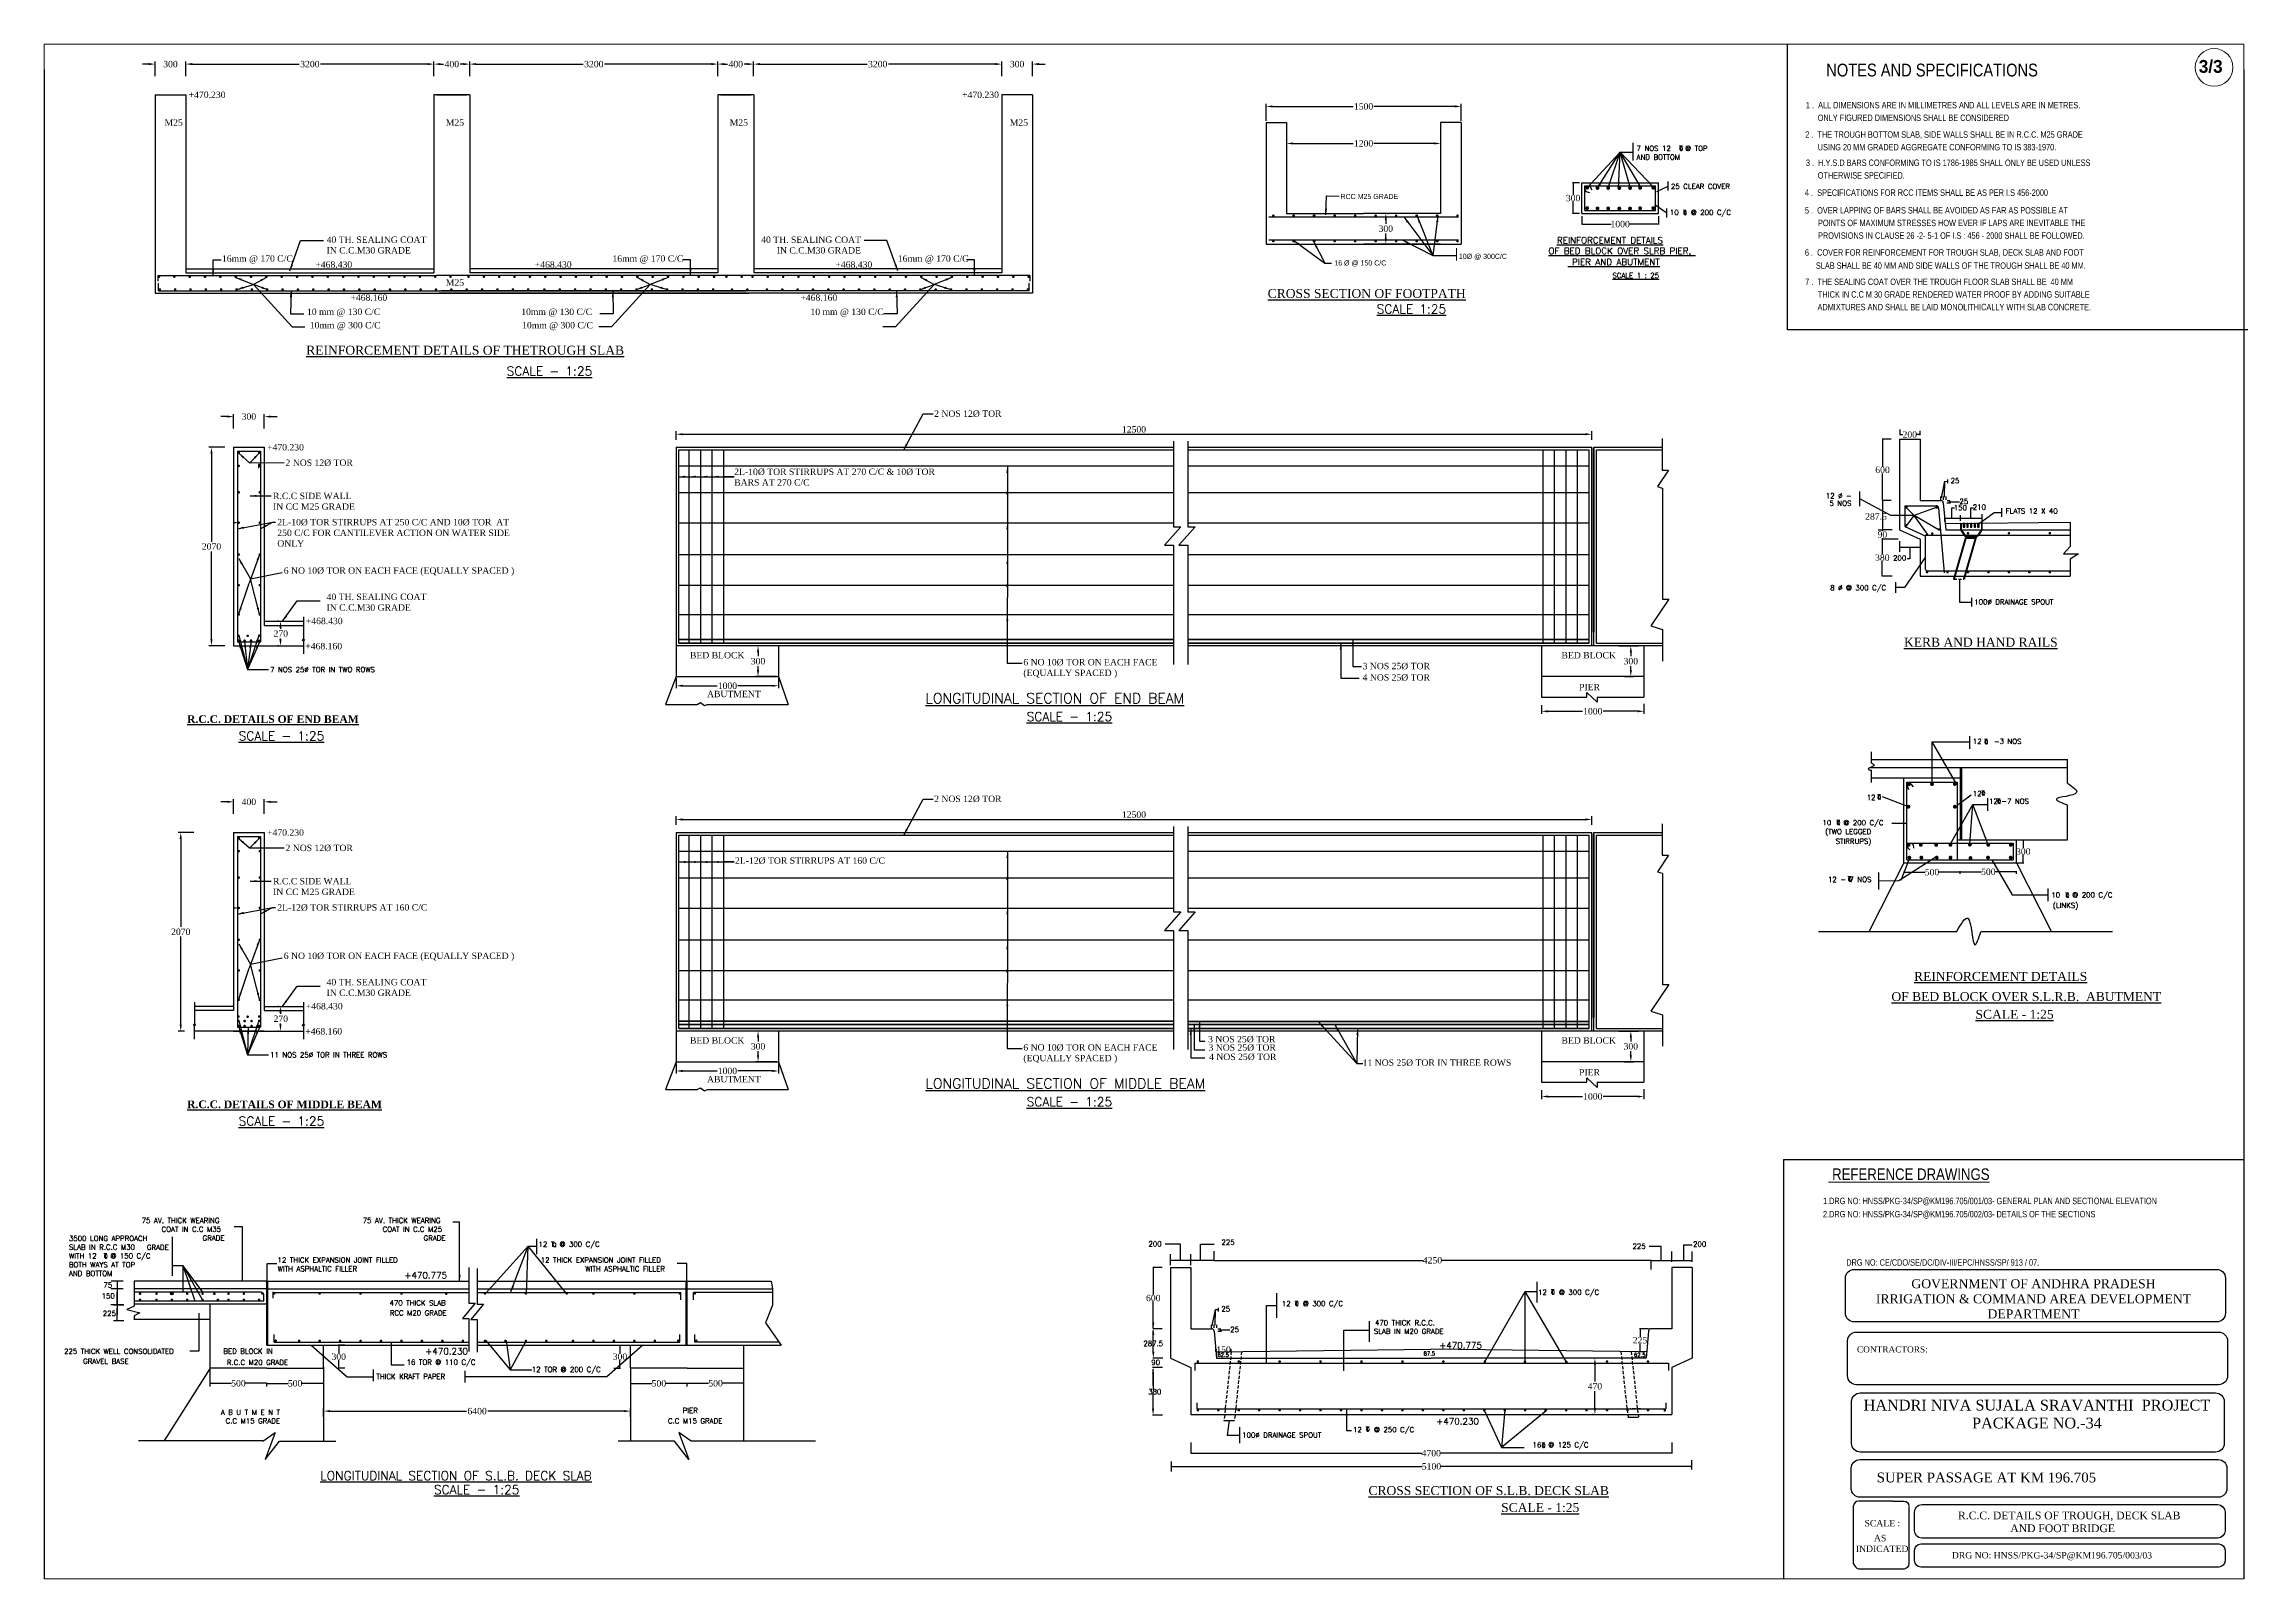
# Model space of a CAD drawing. Header units: millimetres. Extents: x 80 to 6605, y -565 to 2491.
# Drawn here: x 5589 to 6451, y -565 to 35 of the extents above; entities that cross this region are included whole.
import ezdxf
from ezdxf.enums import TextEntityAlignment as Align

# ---------------------------------------------------------------- set-up
doc = ezdxf.new("R2010")
doc.units = ezdxf.units.MM
doc.linetypes.add('DASHED', pattern=[19.05, 12.7, -6.35])
for name, color, linetype in [('abutment', 2, 'Continuous'), ('border', 7, 'Continuous'), ('MAIN', 7, 'Continuous'), ('SHEET', 3, 'Continuous'), ('STEEL', 5, 'Continuous'), ('TEXT_GENERAL', 4, 'Continuous')]:
    doc.layers.add(name, color=color, linetype=linetype)
doc.styles.add('ARIAL NARROW', font='ARIALN.TTF')
doc.styles.add('arn', font='ARIALN.TTF')
doc.styles.add('CITYBLUEPR', font='cityb___.ttf')
doc.styles.add('ROMANS', font='romans.shx', dxfattribs={"height": 2.5})
doc.styles.add('ROMANT', font='romant')
doc.styles.add('SIMPLEX', font='simplex.shx')
doc.styles.get("Standard").update_dxf_attribs({"font": 'times.ttf', "height": 2.5})
doc.styles.add('TIMES NEW ROMAN', font='times.ttf')
doc.styles.add('TNR_2.5', font='times.ttf', dxfattribs={"height": 2.5})
doc.dimstyles.new('ISO-25', dxfattribs={"dimtxt": 2.5, "dimasz": 2.5, "dimexe": 1.25, "dimexo": 0.625, "dimtad": 1, "dimlfac": 25, "dimtxsty": 'Standard', "dimcen": 2.5, "dimadec": 0, "dimazin": 0, "dimtfac": 1, "dimtmove": 0, "dimatfit": 3, "dimfxl": 1, "dimarcsym": 0})
doc.dimstyles.get("Standard").update_dxf_attribs({"dimtxt": 0.18, "dimasz": 0.18, "dimexe": 0.18, "dimexo": 0.0625, "dimgap": 0.09, "dimtad": 0, "dimtih": 1, "dimtoh": 1, "dimdec": 4, "dimzin": 0, "dimdsep": 46, "dimtxsty": 'Standard', "dimcen": 0.09, "dimadec": 0, "dimazin": 0, "dimtfac": 1, "dimtdec": 4, "dimtofl": 0, "dimtmove": 0, "dimatfit": 3, "dimfxl": 1, "dimtolj": 1, "dimtzin": 0, "dimarcsym": 0})
doc.dimstyles.new('STYLE_ESH', dxfattribs={"dimtxt": 2.5, "dimasz": 2.5, "dimexe": 1, "dimexo": 0.625, "dimtad": 0, "dimtih": 1, "dimtoh": 1, "dimdec": 0, "dimlfac": 100, "dimzin": 9, "dimdsep": 46, "dimtxsty": 'TNR_2.5', "dimcen": 2.5, "dimadec": 0, "dimazin": 2, "dimtfac": 1, "dimtdec": 0, "dimtofl": 0, "dimtmove": 2, "dimatfit": 3, "dimfxl": 1, "dimarcsym": 0})

msp = doc.modelspace()

# ---------------------------------------------------------------- texts
at = {"color": 0}
for s, height, style, p in [('AND BOTTOM', 2, 'SIMPLEX', (6211.73235, -9.76158)), ('7 NOS 12   @ TOP', 2, 'SIMPLEX', (6211.73235, -6.33301)), ('T ', 2, 'SIMPLEX', (6228.34532, -6.39309)), ('Q', 1.5, 'SIMPLEX', (6228.44743, -6.16869)), ('25 CLEAR COVER', 2, 'SIMPLEX', (6225.17609, -21.20974)), ('10   @ 200 C/C', 2, 'SIMPLEX', (6224.75404, -31.37687)), ('T ', 2, 'SIMPLEX', (6229.85216, -31.4966)), ('Q', 1.5, 'SIMPLEX', (6229.95427, -31.27221)), ('%%UREINFORCEMENT DETAILS', 2.5, 'ROMANT', (6180.59909, -42.5157)), ('%%UOF BED BLOCK OVER SLRB PIER, ', 2.5, 'ROMANT', (6177.26558, -46.66809)), ('%%U PIER AND ABUTMENT', 2.5, 'ROMANT', (6184.79028, -50.99572)), ('%%UCROSS SECTION OF FOOTPATH', 3.5, 'TIMES NEW ROMAN', (6067.51052, -63.81097)), ('%%USCALE 1 : 25', 2, 'SIMPLEX', (6202.28373, -56.03741)), ('%%UREINFORCEMENT DETAILS OF THETROUGH SLAB', 3.5, 'TIMES NEW ROMAN', (5691.63033, -85.99042)), ('%%USCALE - 1:25', 3.5, 'ROMANT', (5769.97355, -94.16385)), ('12 %%C -', 2, 'SIMPLEX', (6285.72705, -142.16696)), ('5 NOS ', 2, 'SIMPLEX', (6287.15165, -145.08106)), ('FLATS 12 X 40', 2, 'SIMPLEX', (6356.05455, -148.13128)), ('8 %%C @ 300 C/C', 2, 'SIMPLEX', (6287.43281, -178.10389)), ('100%%C DRAINAGE SPOUT', 2, 'SIMPLEX', (6343.75084, -183.66107)), ('%%UKERB AND HAND RAILS', 3.5, 'TIMES NEW ROMAN', (6316.28282, -200.13598)), ('%%ULONGITUDINAL SECTION OF END BEAM', 4, 'ROMANT', (5933.68277, -222.29364)), ('%%USCALE - 1:25', 3.5, 'ROMANT', (5973.26265, -229.20302)), ('%%USCALE - 1:25', 3.5, 'ROMANT', (5665.19234, -236.75942)), ('12   -3 NOS', 2, 'SIMPLEX', (6343.21214, -238.14339)), ('T ', 2, 'SIMPLEX', (6347.60911, -238.33992)), ('Q', 1.5, 'SIMPLEX', (6347.71122, -238.11552)), ('12   ', 2, 'SIMPLEX', (6301.70784, -260.08234)), ('T ', 2, 'SIMPLEX', (6305.80185, -259.97627)), ('Q', 1.5, 'SIMPLEX', (6305.90396, -259.75187)), ('12   ', 2, 'SIMPLEX', (6343.21215, -258.56931)), ('T ', 2, 'SIMPLEX', (6346.53497, -258.46324)), ('Q', 1.5, 'SIMPLEX', (6346.63708, -258.23884)), ('12 -7 NOS ', 2, 'SIMPLEX', (6349.54768, -261.58335)), ('T ', 2, 'SIMPLEX', (6352.64301, -261.61213)), ('Q', 1.5, 'SIMPLEX', (6352.74512, -261.38774)), ('10   @ 200 C/C', 2, 'SIMPLEX', (6284.40113, -269.94341)), ('(TWO LEGGED', 2, 'SIMPLEX', (6285.46146, -273.42338)), ('STIRRUPS)', 2, 'SIMPLEX', (6289.5513, -277.20596)), ('T ', 2, 'SIMPLEX', (6289.85651, -269.96288)), ('Q', 1.5, 'SIMPLEX', (6289.95862, -269.73849)), ('12 - 7 NOS ', 2, 'SIMPLEX', (6286.56719, -292.14652)), ('T ', 2, 'SIMPLEX', (6294.25112, -292.0293)), ('Q', 1.5, 'SIMPLEX', (6294.35323, -291.8049)), ('10   @ 200 C/C', 2, 'SIMPLEX', (6373.88855, -298.19891)), ('(LINKS)', 2, 'SIMPLEX', (6374.49445, -302.2841)), ('T ', 2, 'SIMPLEX', (6379.34394, -298.37701)), ('Q', 1.5, 'SIMPLEX', (6379.44604, -298.15261)), ('%%UREINFORCEMENT DETAILS', 3.5, 'TIMES NEW ROMAN', (6320.20841, -330.78261)), ('%%UOF BED BLOCK OVER S.L.R.B.  ABUTMENT', 3.5, 'TIMES NEW ROMAN', (6311.36408, -338.66655)), ('%%USCALE - 1:25', 3.5, 'TIMES NEW ROMAN', (6344.23828, -345.61986)), ('%%ULONGITUDINAL SECTION OF MIDDLE BEAM', 4, 'ROMANT', (5933.68277, -372.88717)), ('%%USCALE - 1:25', 3.5, 'ROMANT', (5973.26265, -379.79655)), ('%%USCALE - 1:25', 3.5, 'ROMANT', (5665.19234, -387.35295)), ('3500 LONG APPROACH', 2, 'SIMPLEX', (5598.83884, -432.44594)), ('75 AV. THICK WEARING', 2, 'SIMPLEX', (5627.24965, -425.45219)), ('COAT IN C.C M35', 2, 'SIMPLEX', (5635.04967, -428.88076)), ('GRADE', 2, 'SIMPLEX', (5651.06095, -432.32718)), ('75 AV. THICK WEARING', 2, 'SIMPLEX', (5713.67735, -425.45219)), ('COAT IN C.C M25', 2, 'SIMPLEX', (5721.47737, -428.88076)), ('GRADE', 2, 'SIMPLEX', (5737.48865, -432.32718)), ('WITH 12   @ 150 C/C', 2, 'SIMPLEX', (5598.83884, -439.30308)), ('SLAB IN R.C.C M30', 2, 'SIMPLEX', (5598.83884, -435.87451)), ('T ', 2, 'SIMPLEX', (5612.41708, -439.3864)), ('Q', 1.5, 'SIMPLEX', (5612.51919, -439.162)), ('GRADE', 2, 'SIMPLEX', (5629.30889, -435.95447)), ('12 THICK EXPANSION JOINT FILLED', 2, 'SIMPLEX', (5680.40573, -440.92167)), ('12   @ 300 C/C', 2, 'SIMPLEX', (5782.44399, -434.74737)), ('12 THICK EXPANSION JOINT FILLED', 2, 'SIMPLEX', (5783.29772, -440.92167)), ('T ', 2, 'SIMPLEX', (5787.23313, -434.80393)), ('Q', 1.5, 'SIMPLEX', (5787.99721, -434.71182)), ('AND BOTTOM', 2, 'SIMPLEX', (5598.83884, -446.16022)), ('BOTH WAYS AT TOP', 2, 'SIMPLEX', (5598.83884, -442.73165)), ('WITH ASPHALTIC FILLER', 2, 'SIMPLEX', (5680.40573, -444.35024)), ('+470.775', 2.5, 'ROMANS', (5729.96357, -447.10909)), ('WITH ASPHALTIC FILLER', 2, 'SIMPLEX', (5800.7263, -444.35024)), ('150', 2, 'SIMPLEX', (5611.61534, -454.9325)), ('75', 2, 'SIMPLEX', (5612.31812, -450.6932)), ('470 THICK SLAB', 2, 'SIMPLEX', (5724.19083, -457.68986)), ('12   @ 300 C/C', 2, 'SIMPLEX', (6073.05677, -457.94732)), ('T ', 2, 'SIMPLEX', (6078.07433, -457.98963)), ('Q', 1.5, 'SIMPLEX', (6078.17644, -457.76523)), ('12   @ 300 C/C', 2, 'SIMPLEX', (6173.19983, -453.51813)), ('T ', 2, 'SIMPLEX', (6178.1954, -453.49671)), ('Q', 1.5, 'SIMPLEX', (6178.29751, -453.27231)), ('225', 2, 'SIMPLEX', (5612.07929, -461.77643)), ('RCC M20 GRADE', 2, 'SIMPLEX', (5724.27958, -461.59878)), ('470 THICK R.C.C. ', 2, 'SIMPLEX', (6109.46833, -465.45447)), ('SLAB IN M20 GRADE', 2, 'SIMPLEX', (6109.03268, -468.79018)), ('+470.775', 2.5, 'ROMANS', (6134.53174, -474.52867)), ('225 THICK WELL CONSOLIDATED', 2, 'SIMPLEX', (5596.92469, -476.60642)), ('GRAVEL BASE', 2, 'SIMPLEX', (5604.37952, -480.49554)), ('BED BLOCK IN ', 2, 'SIMPLEX', (5659.21897, -476.55115)), (' R.C.C M20 GRADE', 2, 'SIMPLEX', (5659.21897, -480.93395)), ('16 TOR @ 110 C/C', 2, 'SIMPLEX', (5730.85253, -480.85065)), ('+470.230', 2.5, 'ROMANS', (5738.13516, -476.80834)), ('12 TOR @ 200 C/C', 2, 'SIMPLEX', (5779.81585, -483.70326)), ('THICK KRAFT PAPER', 2, 'SIMPLEX', (5719.01603, -486.44989)), ('A B U T M E N T', 2, 'SIMPLEX', (5658.20663, -500.43576)), ('PIER', 2, 'SIMPLEX', (5838.8085, -499.73894)), ('C.C M15 GRADE', 2, 'SIMPLEX', (5660.10696, -503.80188)), ('C.C M15 GRADE', 2, 'SIMPLEX', (5833.02507, -503.80188)), ('100%%C DRAINAGE SPOUT', 2, 'SIMPLEX', (6057.54274, -509.33188)), ('12   @ 250 C/C', 2, 'SIMPLEX', (6100.86714, -507.22596)), ('T ', 2, 'SIMPLEX', (6105.84744, -507.05776)), ('Q', 1.5, 'SIMPLEX', (6105.94955, -506.83336)), ('+470.230', 2.5, 'ROMANS', (6133.37716, -504.20489)), ('16  @ 125 C/C', 2, 'SIMPLEX', (6171.05348, -513.15945)), ('T ', 2, 'SIMPLEX', (6174.55642, -513.41284)), ('Q', 1.5, 'SIMPLEX', (6174.65853, -513.19586)), ('%%ULONGITUDINAL SECTION OF S.L.B. DECK SLAB', 3.5, 'ROMANT', (5697.0452, -525.96993)), ('%%USCALE - 1:25', 3.5, 'ROMANT', (5741.51637, -531.41248)), ('%%UCROSS SECTION OF S.L.B. DECK SLAB', 3.5, 'TIMES NEW ROMAN', (6106.91223, -531.77739)), ('%%USCALE - 1:25', 3.5, 'TIMES NEW ROMAN', (6158.78963, -538.40375))]:
    msp.add_text(s, height=height, dxfattribs=dict(at, style=style)).set_placement(p)
at = {"color": 0, "lineweight": 9, "style": 'arn'}
for s, p in [('RCC M25 GRADE', (6095.99003, -25.15048)), ('16 %%C @ 150 C/C', (6093.55221, -51.12048)), ('10%%C @ 300C/C', (6142.2638, -48.55405))]:
    msp.add_text(s, height=2, dxfattribs=at).set_placement(p)
at = {"color": 0}
for s, height, p in [('16mm @ 170 C/C', 2.5, (5658.66499, -49.65795)), ('16mm @ 170 C/C', 2.5, (5811.32296, -49.65795)), ('16mm @ 170 C/C', 2.5, (5922.8959, -49.65795)), ('10 mm @ 130 C/C', 2.5, (5691.8952, -70.47218)), ('10mm @ 130 C/C', 2.5, (5775.67036, -70.47218)), ('10 mm @ 130 C/C', 2.5, (5888.74284, -70.47218)), ('10mm @ 300 C/C', 2.5, (5692.98948, -75.71113)), ('10mm @ 300 C/C', 2.5, (5776.00466, -75.71113)), ('BED BLOCK', 2.5, (5841.63851, -204.72471)), ('BED BLOCK', 2.5, (6182.35477, -204.72471)), ('PIER', 2.5, (6189.25297, -217.16579)), ('ABUTMENT', 2.5, (5848.31364, -219.87777)), ('BED BLOCK', 2.5, (5841.63851, -355.31824)), ('BED BLOCK', 2.5, (6182.35477, -355.31824)), ('ABUTMENT', 2.5, (5848.31364, -370.47129)), ('PIER', 2.5, (6189.25297, -367.75932)), ('SUPER PASSAGE AT KM 196.705', 3.85, (6305.61129, -526.8376)), ('AS ', 2.5, (6304.53049, -549.84279)), ('INDICATED', 2.5, (6297.46005, -554.03589)), ('DRG NO: HNSS/PKG-34/SP@KM196.705/003/03', 2.5, (6334.99261, -556.57449))]:
    msp.add_text(s, height=height, dxfattribs=at).set_placement(p)
at = {"color": 0, "style": 'ARIAL NARROW'}
msp.add_text('+468.430', height=0.025, dxfattribs=at).set_placement((6111.24888, -43.66716), align=Align.MIDDLE)
at = {"color": 0}
for s, insert, char_height, width, attachment_point in [('+470.230', (5645.65058, 16.86101), 2.5, 26.0851, 1), ('+470.230', (5962.43879, 16.86101), 2.5, 26.0851, 3), (' M25', (5643.35975, 6.0133), 2.5, 33.227, 3), (' M25', (5753.31453, 6.0133), 2.5, 33.227, 3), (' M25', (5864.31453, 6.0133), 2.5, 33.227, 3), (' M25', (5973.81408, 6.0133), 2.5, 33.227, 3), ('40 TH. SEALING COAT\\PIN C.C.M30 GRADE ', (5699.58515, -39.79365), 2.5, 90.9920635, 1), ('40 TH. SEALING COAT\\PIN C.C.M30 GRADE ', (5908.50422, -39.79365), 2.5, 90.9920635, 3), ('+468.430', (5695.17577, -49.49429), 2.5, 90.9920635, 1), ('+468.430', (5780.97557, -49.49429), 2.5, 90.9920635, 1), ('+468.430', (5912.9136, -49.49429), 2.5, 90.9920635, 3), (' M25', (5753.31453, -56.527), 2.5, 33.227, 3), ('+468.160', (5708.88889, -62.41621), 2.5, 26.0851, 1), ('+468.160', (5899.20049, -62.41621), 2.5, 26.0851, 3), ('2 NOS 12%%C TOR', (5937.12144, -107.78903), 2.5, 90.9920635, 1), ('+470.230', (5676.30299, -120.9388), 2.5, 26.0851, 1), ('2 NOS 12%%C TOR', (5683.51725, -126.97102), 2.5, 26.0851, 1), ('2L-10%%c TOR STIRRUPS AT 270 C/C & 10%%c TOR \\PBARS AT 270 C/C', (5858.9362, -130.50216), 2.5, 90.9920635, 1), ('R.C.C SIDE WALL \\PIN CC M25 GRADE', (5678.64936, -139.96039), 2.5, 44.8520478, 1), ('2L-10%%C TOR STIRRUPS AT 250 C/C AND 10%%C TOR  AT 250 C/C FOR CANTILEVER ACTION ON WATER SIDE ONLY', (5680.30212, -150.2132), 2.5, 90.9920635, 1), ('6 NO 10%%c TOR ON EACH FACE (EQUALLY SPACED )', (5682.83971, -169.12617), 2.5, 112.5587955, 1), ('40 TH. SEALING COAT\\PIN C.C.M30 GRADE ', (5699.58515, -179.41287), 2.5, 90.9920635, 1), ('+468.430', (5691.45199, -188.83985), 2.5, 26.0851, 1), ('+468.160', (5691.24275, -198.67027), 2.5, 26.0851, 1), ('6 NO 10%%c TOR ON EACH FACE\\P(EQUALLY SPACED )', (5971.98459, -204.94495), 2.5, 90.9920635, 1), ('3 NOS 25%%C TOR ', (6104.62794, -206.45303), 2.5, 90.9920635, 1), ('4 NOS 25%%C TOR ', (6104.62794, -210.89354), 2.5, 90.9920635, 1), ('2 NOS 12%%C TOR', (5937.12144, -258.38256), 2.5, 90.9920635, 1), ('+470.230', (5676.30299, -271.53233), 2.5, 26.0851, 1), ('2 NOS 12%%C TOR', (5683.51725, -277.56455), 2.5, 26.0851, 1), ('2L-12%%c TOR STIRRUPS AT 160 C/C', (5859.25048, -282.50879), 2.5, 90.9920635, 1), ('R.C.C SIDE WALL \\PIN CC M25 GRADE', (5678.64936, -290.55392), 2.5, 44.8520478, 1), ('2L-12%%c TOR STIRRUPS AT 160 C/C ', (5680.30212, -300.80672), 2.5, 90.9920635, 1), ('6 NO 10%%c TOR ON EACH FACE (EQUALLY SPACED )', (5682.83971, -319.71969), 2.5, 112.5587955, 1), ('40 TH. SEALING COAT\\PIN C.C.M30 GRADE ', (5699.58515, -330.0064), 2.5, 90.9920635, 1), ('+468.430', (5691.45199, -339.43338), 2.5, 26.0851, 1), ('+468.160', (5691.24275, -349.26379), 2.5, 26.0851, 1), ('3 NOS 25%%C TOR ', (6044.21697, -352.3209), 2.5, 90.9920635, 1), ('6 NO 10%%c TOR ON EACH FACE\\P(EQUALLY SPACED )', (5971.98459, -355.53848), 2.5, 90.9920635, 1), ('3 NOS 25%%C TOR ', (6044.37272, -355.58904), 2.5, 90.9920635, 1), ('4 NOS 25%%C TOR ', (6044.60633, -359.24624), 2.5, 90.9920635, 1), ('11 NOS 25%%C TOR IN THREE ROWS', (6104.62794, -361.48706), 2.5, 90.9920635, 1), ('HANDRI NIVA SUJALA SRAVANTHI  PROJECT\\PPACKAGE NO.-34', (6368.26104, -494.53549), 4.2, 151.5, 2), ('SCALE :', (6300.83989, -541.53973), 2.5, 25.272, 1)]:
    msp.add_mtext(s, dxfattribs=dict(at, insert=insert, char_height=char_height, width=width, attachment_point=attachment_point))
at = {"color": 0, "insert": (6110.13052, -66.37664), "char_height": 3.5, "width": 35.7622222, "attachment_point": 1, "style": 'ROMANT'}
msp.add_mtext('{\\LSCALE 1:25}', dxfattribs=at)
at = {"color": 0, "linetype": 'ByBlock', "attachment_point": 5, "style": 'SIMPLEX'}
for s, insert, char_height in [('\\A1;25', (6336.21573, -135.23344), 2), ('150', (6338.31454, -145.80807), 2), ('\\A1;25', (6339.68997, -143.35071), 2), ('210', (6345.73058, -145.62048), 2), ('200', (6314.57851, -165.47676), 2), ('\\A1;25', (6051.10471, -459.00176), 2), ('\\A1;25', (6054.56507, -467.0714), 2), ('62.5', (6050.10072, -476.97761), 1.5), ('87.5', (6130.69987, -476.44329), 1.5), ('62.5', (6212.97084, -476.97761), 1.5)]:
    msp.add_mtext(s, dxfattribs=dict(at, insert=insert, char_height=char_height))
at = {"color": 0, "char_height": 2, "style": 'SIMPLEX'}
for s, insert, attachment_point in [('7 NOS 25%%C TOR IN TWO ROWS', (5677.49895, -208.11635), 1), ('11 NOS 25%%C TOR IN THREE ROWS', (5677.49895, -358.70988), 1), ('200', (6023.4507, -433.60248), 5), ('225', (6052.01147, -432.9753), 5), ('225', (6212.70503, -434.54325), 5), ('200', (6236.40195, -433.69638), 5)]:
    msp.add_mtext(s, dxfattribs=dict(at, insert=insert, attachment_point=attachment_point))
at = {"color": 0, "char_height": 3, "attachment_point": 1}
for s, insert in [('{\\fTimes New Roman|b1|i0|c0|p18;\\LR.C.C. DETAILS OF END BEAM}', (5645.03408, -226.96304)), ('{\\fTimes New Roman|b1|i0|c0|p18;\\LR.C.C. DETAILS OF MIDDLE BEAM}', (5645.03408, -377.55657))]:
    msp.add_mtext(s, dxfattribs=dict(at, insert=insert))
at = {"color": 0, "ltscale": 6, "char_height": 2, "attachment_point": 5, "style": 'ROMANS'}
for s, insert in [('\\A1;287.5', (6022.77795, -472.53383)), ('90', (6023.72869, -479.93055)), ('380', (6023.35027, -491.38244))]:
    msp.add_mtext(s, dxfattribs=dict(at, insert=insert))
at = {"layer": 'MAIN', "color": 0, "lineweight": 9, "style": 'ARIAL NARROW'}
msp.add_text('NOTES AND SPECIFICATIONS', height=5, dxfattribs=at).set_placement((6285.89631, 22.77788))
at = {"layer": 'MAIN', "color": 0, "linetype": 'Continuous', "lineweight": 9, "style": 'ARIAL NARROW'}
for s, p in [('1 .  ALL DIMENSIONS ARE IN MILLIMETRES AND ALL LEVELS ARE IN METRES.', (6277.93881, 10.31347)), ('2 .  THE TROUGH BOTTOM SLAB, SIDE WALLS SHALL BE IN R.C.C. M25 GRADE', (6277.65871, -1.18539)), ('ONLY FIGURED DIMENSIONS SHALL BE CONSIDERED', (6282.55236, 5.37305)), ('USING 20 MM GRADED AGGREGATE CONFORMING TO IS 383-1970.', (6282.56637, -6.12381)), ('3 .  H.Y.S.D BARS CONFORMING TO IS 1786-1985 SHALL ONLY BE USED UNLESS ', (6277.93881, -12.20648)), ('OTHERWISE SPECIFIED.', (6282.55236, -17.1469)), ('4 .  SPECIFICATIONS FOR RCC ITEMS SHALL BE AS PER I.S 456-2000 ', (6277.57068, -23.89597)), ('5 .  OVER LAPPING OF BARS SHALL BE AVOIDED AS FAR AS POSSIBLE AT ', (6277.55668, -30.79994)), ('POINTS OF MAXIMUM STRESSES HOW EVER IF LAPS ARE INEVITABLE THE ', (6282.66742, -35.74036)), ('PROVISIONS IN CLAUSE 26 -2- 5-1 OF I.S : 456 - 2000 SHALL BE FOLLOWED. ', (6282.66742, -40.68078)), ('6 .  COVER FOR REINFORCEMENT FOR TROUGH SLAB, DECK SLAB AND FOOT', (6277.55068, -47.27965)), ('  SLAB SHALL BE 40 MM AND SIDE WALLS OF THE TROUGH SHALL BE 40 MM.', (6280.25231, -52.42658)), ('7 .  THE SEALING COAT OVER THE TROUGH FLOOR SLAB SHALL BE  40 MM ', (6277.65871, -58.74077)), ('ADMIXTURES AND SHALL BE LAID MONOLITHICALLY WITH SLAB CONCRETE.', (6282.47735, -68.62161)), ('THICK IN C.C M 30 GRADE RENDERED WATER PROOF BY ADDING SUITABLE ', (6282.6014, -63.68119))]:
    msp.add_text(s, height=2.5, dxfattribs=at).set_placement(p)
at = {"layer": 'MAIN', "color": 0, "lineweight": 5, "style": 'ARIAL NARROW'}
for s, height, p in [('%%U REFERENCE DRAWINGS', 4.5, (6286.74026, -408.60584)), ('2.DRG NO: HNSS/PKG-34/SP@KM196.705/002/03- DETAILS OF THE SECTIONS', 2.5, (6284.62707, -423.21755)), ('1.DRG NO: HNSS/PKG-34/SP@KM196.705/001/03- GENERAL PLAN AND SECTIONAL ELEVATION', 2.5, (6284.62707, -418.07116)), ('DRG NO: CE/CDO/SE/DC/DIV-III/EPC/HNSS/SP/ 913 / 07.', 2.5, (6293.71189, -442.11181))]:
    msp.add_text(s, height=height, dxfattribs=at).set_placement(p)
at = {"layer": 'SHEET', "color": 0}
for s, insert, char_height, width, attachment_point in [('GOVERNMENT OF ANDHRA PRADESH\\PIRRIGATION & COMMAND AREA DEVELOPMENT DEPARTMENT', (6366.89482, -455.07783), 3.53871, 136.012937, 5), ('CONTRACTORS:', (6297.89824, -474.86495), 2.4063228, 35.8252135, 4), (' R.C.C. DETAILS OF TROUGH, DECK SLAB \\P                   AND FOOT BRIDGE ', (6336.27365, -538.26348), 3.0079035, 118.0530507, 1)]:
    msp.add_mtext(s, dxfattribs=dict(at, insert=insert, char_height=char_height, width=width, attachment_point=attachment_point))
at = {"layer": 'TEXT_GENERAL', "color": 0, "lineweight": 9, "style": 'CITYBLUEPR'}
msp.add_text('3/3', height=5, dxfattribs=at).set_placement((6431.54283, 24.20871))

# ---------------------------------------------------------------- blocks, each defined once
blk = doc.blocks.new('*D170')
at = {"color": 0, "lineweight": -2, "transparency": 16777216}
for p, q in [((5836.28, -119.25), (5836.28, -115.85)), ((5838.78, -117.1), (6191.68, -117.1)), ((6194.18, -119.25), (6194.18, -115.85))]:
    blk.add_line(p, q, dxfattribs=at)
at = {"color": 0, "transparency": 16777216}
for points in [[(5838.78, -116.68), (5838.78, -117.51), (5836.28, -117.1)], [(6191.68, -116.68), (6191.68, -117.51), (6194.18, -117.1)]]:
    blk.add_solid(points, dxfattribs=at)
at = {"layer": 'Defpoints', "color": 0, "transparency": 16777216}
for p in [(5836.28, -119.88), (6194.18, -117.1), (6194.18, -119.88)]:
    blk.add_point(p, dxfattribs=at)
at = {"color": 0, "transparency": 16777216, "insert": (6015.23, -115.2), "char_height": 2.5, "attachment_point": 5}
blk.add_mtext('12500', dxfattribs=at)
blk = doc.blocks.new('*D152')
at = {"color": 0, "lineweight": -2, "transparency": 16777216}
for p, q in [((6046.46, -436.44), (6046.46, -440.22)), ((6046.64, -440.04), (6128.23, -440.04)), ((6217.2, -440.04), (6135.61, -440.04)), ((6217.38, -443.6), (6217.38, -439.86))]:
    blk.add_line(p, q, dxfattribs=at)
at = {"color": 0, "transparency": 16777216}
for points in [[(6046.64, -440.01), (6046.64, -440.07), (6046.46, -440.04)], [(6217.2, -440.01), (6217.2, -440.07), (6217.38, -440.04)]]:
    blk.add_solid(points, dxfattribs=at)
at = {"layer": 'Defpoints', "color": 0, "transparency": 16777216}
for p in [(6046.46, -436.38), (6217.38, -440.04), (6217.38, -443.67)]:
    blk.add_point(p, dxfattribs=at)
at = {"color": 0, "transparency": 16777216, "insert": (6131.92, -440.04), "char_height": 2.5, "attachment_point": 5}
blk.add_mtext('\\A1;4250', dxfattribs=at)
blk = doc.blocks.new('*D151')
at = {"color": 0, "lineweight": -2, "transparency": 16777216}
for p, q in [((6029.75, -520.51), (6029.75, -520.39)), ((6029.93, -520.57), (6127.91, -520.57)), ((6233.14, -520.57), (6135.17, -520.57)), ((6233.32, -520.51), (6233.32, -520.39))]:
    blk.add_line(p, q, dxfattribs=at)
at = {"color": 0, "transparency": 16777216}
for points in [[(6029.93, -520.54), (6029.93, -520.6), (6029.75, -520.57)], [(6233.14, -520.54), (6233.14, -520.6), (6233.32, -520.57)]]:
    blk.add_solid(points, dxfattribs=at)
at = {"layer": 'Defpoints', "color": 0, "transparency": 16777216}
for p in [(6029.75, -520.57), (6233.32, -520.57), (6233.32, -520.57)]:
    blk.add_point(p, dxfattribs=at)
at = {"color": 0, "transparency": 16777216, "insert": (6131.54, -520.57), "char_height": 2.5, "attachment_point": 5}
blk.add_mtext('\\A1;5100', dxfattribs=at)
blk = doc.blocks.new('*D150')
at = {"color": 0, "lineweight": -2, "transparency": 16777216}
for p, q in [((6037.46, -511.27), (6037.46, -515.6)), ((6037.64, -515.42), (6127.78, -515.42)), ((6225.28, -515.42), (6135.15, -515.42)), ((6225.46, -511.27), (6225.46, -515.6))]:
    blk.add_line(p, q, dxfattribs=at)
at = {"color": 0, "transparency": 16777216}
for points in [[(6037.64, -515.39), (6037.64, -515.45), (6037.46, -515.42)], [(6225.28, -515.39), (6225.28, -515.45), (6225.46, -515.42)]]:
    blk.add_solid(points, dxfattribs=at)
at = {"layer": 'Defpoints', "color": 0, "transparency": 16777216}
for p in [(6037.46, -511.2), (6225.46, -511.2), (6225.46, -515.42)]:
    blk.add_point(p, dxfattribs=at)
at = {"color": 0, "transparency": 16777216, "insert": (6131.46, -515.42), "char_height": 2.5, "attachment_point": 5}
blk.add_mtext('\\A1;4700', dxfattribs=at)
blk = doc.blocks.new('*D156')
at = {"color": 0, "lineweight": -2, "transparency": 16777216}
for p, q in [((5676.18, -488.14), (5676.18, -488.31)), ((5676.36, -488.13), (5684.55, -488.13)), ((5698.15, -488.13), (5689.96, -488.13)), ((5698.33, -486.25), (5698.33, -488.31))]:
    blk.add_line(p, q, dxfattribs=at)
at = {"color": 0, "transparency": 16777216}
for points in [[(5676.36, -488.1), (5676.36, -488.16), (5676.18, -488.13)], [(5698.15, -488.1), (5698.15, -488.16), (5698.33, -488.13)]]:
    blk.add_solid(points, dxfattribs=at)
at = {"layer": 'Defpoints', "color": 0, "transparency": 16777216}
for p in [(5676.18, -488.07), (5698.33, -486.19), (5698.33, -488.13)]:
    blk.add_point(p, dxfattribs=at)
at = {"color": 0, "transparency": 16777216, "insert": (5687.26, -488.13), "char_height": 2.5, "attachment_point": 5}
blk.add_mtext('\\A1;500', dxfattribs=at)
blk = doc.blocks.new('*D166')
at = {"color": 0, "lineweight": -2, "transparency": 16777216}
for p, q in [((6314.63, -115.25), (6314.63, -117.41)), ((6314.81, -117.23), (6315.8, -117.23)), ((6322.3, -117.23), (6321.31, -117.23)), ((6322.48, -115.76), (6322.48, -117.41))]:
    blk.add_line(p, q, dxfattribs=at)
at = {"color": 0, "transparency": 16777216}
for points in [[(6314.81, -117.2), (6314.81, -117.26), (6314.63, -117.23)], [(6322.3, -117.2), (6322.3, -117.26), (6322.48, -117.23)]]:
    blk.add_solid(points, dxfattribs=at)
at = {"layer": 'Defpoints', "color": 0, "transparency": 16777216}
for p in [(6314.63, -115.19), (6322.48, -115.7), (6322.48, -117.23)]:
    blk.add_point(p, dxfattribs=at)
at = {"color": 0, "transparency": 16777216, "insert": (6318.55, -117.23), "char_height": 2.5, "attachment_point": 5}
blk.add_mtext('\\A1;200', dxfattribs=at)
blk = doc.blocks.new('*D165')
at = {"color": 0, "lineweight": -2, "transparency": 16777216}
for p, q in [((6306.14, -154.52), (6308.01, -154.52)), ((6307.83, -154.7), (6307.83, -154.95)), ((6314.01, -158.12), (6307.65, -158.12)), ((6307.83, -157.94), (6307.83, -157.68))]:
    blk.add_line(p, q, dxfattribs=at)
at = {"color": 0, "transparency": 16777216}
for points in [[(6307.8, -154.7), (6307.86, -154.7), (6307.83, -154.52)], [(6307.8, -157.94), (6307.86, -157.94), (6307.83, -158.12)]]:
    blk.add_solid(points, dxfattribs=at)
at = {"layer": 'Defpoints', "color": 0, "transparency": 16777216}
for p in [(6306.07, -154.52), (6307.83, -158.12), (6314.07, -158.12)]:
    blk.add_point(p, dxfattribs=at)
at = {"color": 0, "transparency": 16777216, "insert": (6307.83, -156.32), "char_height": 2.5, "attachment_point": 5}
blk.add_mtext('\\A1;90', dxfattribs=at)
blk = doc.blocks.new('*D164')
at = {"color": 0, "lineweight": -2, "transparency": 16777216}
for p, q in [((6311.33, -143.02), (6307.71, -143.02)), ((6307.89, -143.2), (6307.89, -154.34)), ((6311.69, -154.52), (6307.71, -154.52))]:
    blk.add_line(p, q, dxfattribs=at)
at = {"color": 0, "transparency": 16777216}
for points in [[(6307.86, -143.2), (6307.92, -143.2), (6307.89, -143.02)], [(6307.86, -154.34), (6307.92, -154.34), (6307.89, -154.52)]]:
    blk.add_solid(points, dxfattribs=at)
at = {"layer": 'Defpoints', "color": 0, "transparency": 16777216}
for p in [(6311.39, -143.02), (6307.89, -154.52), (6311.75, -154.52)]:
    blk.add_point(p, dxfattribs=at)
at = {"color": 0, "transparency": 16777216, "insert": (6305.34, -149.26), "char_height": 2.5, "attachment_point": 5}
blk.add_mtext('\\A1;287.5', dxfattribs=at)
blk = doc.blocks.new('*D163')
at = {"color": 0, "lineweight": -2, "transparency": 16777216}
for p, q in [((6311.33, -119.02), (6307.71, -119.02)), ((6307.89, -119.2), (6307.89, -129.65)), ((6307.89, -142.84), (6307.89, -132.38)), ((6311.33, -143.02), (6307.71, -143.02))]:
    blk.add_line(p, q, dxfattribs=at)
at = {"color": 0, "transparency": 16777216}
for points in [[(6307.86, -119.2), (6307.92, -119.2), (6307.89, -119.02)], [(6307.86, -142.84), (6307.92, -142.84), (6307.89, -143.02)]]:
    blk.add_solid(points, dxfattribs=at)
at = {"layer": 'Defpoints', "color": 0, "transparency": 16777216}
for p in [(6307.89, -119.02), (6311.39, -119.02), (6311.39, -143.02)]:
    blk.add_point(p, dxfattribs=at)
at = {"color": 0, "transparency": 16777216, "insert": (6307.89, -131.02), "char_height": 2.5, "attachment_point": 5}
blk.add_mtext('\\A1;600', dxfattribs=at)
blk = doc.blocks.new('*D162')
at = {"color": 0, "lineweight": -2, "transparency": 16777216}
for p, q in [((6311.65, -158.12), (6307.63, -158.12)), ((6307.81, -158.3), (6307.81, -163.95)), ((6307.81, -172.34), (6307.81, -166.68)), ((6311.65, -172.52), (6307.63, -172.52))]:
    blk.add_line(p, q, dxfattribs=at)
at = {"color": 0, "transparency": 16777216}
for points in [[(6307.78, -158.3), (6307.84, -158.3), (6307.81, -158.12)], [(6307.78, -172.34), (6307.84, -172.34), (6307.81, -172.52)]]:
    blk.add_solid(points, dxfattribs=at)
at = {"layer": 'Defpoints', "color": 0, "transparency": 16777216}
for p in [(6311.71, -158.12), (6307.81, -172.52), (6311.71, -172.52)]:
    blk.add_point(p, dxfattribs=at)
at = {"color": 0, "transparency": 16777216, "insert": (6307.81, -165.32), "char_height": 2.5, "attachment_point": 5}
blk.add_mtext('\\A1;380', dxfattribs=at)
blk = doc.blocks.new('*D157')
at = {"color": 0, "lineweight": -2, "transparency": 16777216}
for p, q in [((5654.04, -489.32), (5654.04, -487.92)), ((5654.22, -488.1), (5662.4, -488.1)), ((5676, -488.1), (5667.81, -488.1)), ((5676.18, -489.32), (5676.18, -487.92))]:
    blk.add_line(p, q, dxfattribs=at)
at = {"color": 0, "transparency": 16777216}
for points in [[(5654.22, -488.07), (5654.22, -488.13), (5654.04, -488.1)], [(5676, -488.07), (5676, -488.13), (5676.18, -488.1)]]:
    blk.add_solid(points, dxfattribs=at)
at = {"layer": 'Defpoints', "color": 0, "transparency": 16777216}
for p in [(5654.04, -488.1), (5654.04, -489.38), (5676.18, -489.38)]:
    blk.add_point(p, dxfattribs=at)
at = {"color": 0, "transparency": 16777216, "insert": (5665.11, -488.1), "char_height": 2.5, "attachment_point": 5}
blk.add_mtext('\\A1;500', dxfattribs=at)
blk = doc.blocks.new('*D171')
at = {"color": 0, "lineweight": -2, "transparency": 16777216}
for p, q in [((6190.31, -31.82), (6190.31, -35.12)), ((6220.31, -31.82), (6220.31, -35.12)), ((6190.49, -34.94), (6201.81, -34.94)), ((6220.13, -34.94), (6208.81, -34.94))]:
    blk.add_line(p, q, dxfattribs=at)
at = {"color": 0, "transparency": 16777216}
for points in [[(6190.49, -34.91), (6190.49, -34.97), (6190.31, -34.94)], [(6220.13, -34.91), (6220.13, -34.97), (6220.31, -34.94)]]:
    blk.add_solid(points, dxfattribs=at)
at = {"layer": 'Defpoints', "color": 0, "transparency": 16777216}
for p in [(6190.31, -31.75), (6220.31, -31.75), (6220.31, -34.94)]:
    blk.add_point(p, dxfattribs=at)
at = {"color": 0, "transparency": 16777216, "insert": (6205.31, -34.94), "char_height": 2.5, "attachment_point": 5}
blk.add_mtext('\\A1;1000', dxfattribs=at)
blk = doc.blocks.new('*D161')
at = {"color": 0, "lineweight": -2, "transparency": 16777216}
for p, q in [((6338.25, -288.91), (6338.25, -287.96)), ((6338.43, -288.14), (6346.55, -288.14)), ((6360.07, -288.14), (6351.96, -288.14)), ((6360.25, -288.91), (6360.25, -287.96))]:
    blk.add_line(p, q, dxfattribs=at)
at = {"color": 0, "transparency": 16777216}
for points in [[(6338.43, -288.11), (6338.43, -288.17), (6338.25, -288.14)], [(6360.07, -288.11), (6360.07, -288.17), (6360.25, -288.14)]]:
    blk.add_solid(points, dxfattribs=at)
at = {"layer": 'Defpoints', "color": 0, "transparency": 16777216}
for p in [(6338.25, -288.14), (6338.25, -288.97), (6360.25, -288.97)]:
    blk.add_point(p, dxfattribs=at)
at = {"color": 0, "transparency": 16777216, "insert": (6349.25, -288.14), "char_height": 2.5, "attachment_point": 5}
blk.add_mtext('\\A1;500', dxfattribs=at)
blk = doc.blocks.new('*D160')
at = {"color": 0, "lineweight": -2, "transparency": 16777216}
for p, q in [((6316.25, -288.28), (6316.25, -288.1)), ((6316.43, -288.28), (6324.55, -288.28)), ((6338.07, -288.28), (6329.96, -288.28)), ((6338.25, -288.28), (6338.25, -288.1))]:
    blk.add_line(p, q, dxfattribs=at)
at = {"color": 0, "transparency": 16777216}
for points in [[(6316.43, -288.25), (6316.43, -288.31), (6316.25, -288.28)], [(6338.07, -288.25), (6338.07, -288.31), (6338.25, -288.28)]]:
    blk.add_solid(points, dxfattribs=at)
at = {"layer": 'Defpoints', "color": 0, "transparency": 16777216}
for p in [(6316.25, -288.28), (6316.25, -288.35), (6338.25, -288.35)]:
    blk.add_point(p, dxfattribs=at)
at = {"color": 0, "transparency": 16777216, "insert": (6327.25, -288.28), "char_height": 2.5, "attachment_point": 5}
blk.add_mtext('\\A1;500', dxfattribs=at)
blk = doc.blocks.new('*D159')
at = {"color": 0, "lineweight": -2, "transparency": 16777216}
for p, q in [((6360.6, -275.7), (6363.1, -275.7)), ((6362.92, -275.88), (6362.92, -278.84)), ((6362.92, -284.52), (6362.92, -281.56)), ((6360.6, -284.7), (6363.1, -284.7))]:
    blk.add_line(p, q, dxfattribs=at)
at = {"color": 0, "transparency": 16777216}
for points in [[(6362.89, -275.88), (6362.95, -275.88), (6362.92, -275.7)], [(6362.89, -284.52), (6362.95, -284.52), (6362.92, -284.7)]]:
    blk.add_solid(points, dxfattribs=at)
at = {"layer": 'Defpoints', "color": 0, "transparency": 16777216}
for p in [(6360.54, -275.7), (6362.92, -275.7), (6360.54, -284.7)]:
    blk.add_point(p, dxfattribs=at)
at = {"color": 0, "transparency": 16777216, "insert": (6362.92, -280.2), "char_height": 2.5, "attachment_point": 5}
blk.add_mtext('\\A1;300', dxfattribs=at)
blk = doc.blocks.new('*D158')
at = {"color": 0, "lineweight": -2, "transparency": 16777216}
for p, q in [((5706.72, -473.2), (5704.13, -473.2)), ((5704.31, -473.38), (5704.31, -476.33)), ((5706.72, -482.2), (5704.13, -482.2)), ((5704.31, -482.02), (5704.31, -479.06))]:
    blk.add_line(p, q, dxfattribs=at)
at = {"color": 0, "transparency": 16777216}
for points in [[(5704.28, -473.38), (5704.34, -473.38), (5704.31, -473.2)], [(5704.28, -482.02), (5704.34, -482.02), (5704.31, -482.2)]]:
    blk.add_solid(points, dxfattribs=at)
at = {"layer": 'Defpoints', "color": 0, "transparency": 16777216}
for p in [(5704.31, -473.2), (5706.78, -473.2), (5706.78, -482.2)]:
    blk.add_point(p, dxfattribs=at)
at = {"color": 0, "transparency": 16777216, "insert": (5704.31, -477.7), "char_height": 2.5, "attachment_point": 5}
blk.add_mtext('\\A1;300', dxfattribs=at)
blk = doc.blocks.new('*D169')
at = {"color": 0, "lineweight": -2, "transparency": 16777216}
for p, q in [((5811.87, -473.2), (5814.45, -473.2)), ((5814.27, -473.38), (5814.27, -476.33)), ((5811.87, -482.2), (5814.45, -482.2)), ((5814.27, -482.02), (5814.27, -479.06))]:
    blk.add_line(p, q, dxfattribs=at)
at = {"color": 0, "transparency": 16777216}
for points in [[(5814.24, -473.38), (5814.3, -473.38), (5814.27, -473.2)], [(5814.24, -482.02), (5814.3, -482.02), (5814.27, -482.2)]]:
    blk.add_solid(points, dxfattribs=at)
at = {"layer": 'Defpoints', "color": 0, "transparency": 16777216}
for p in [(5811.8, -473.2), (5814.27, -473.2), (5811.8, -482.2)]:
    blk.add_point(p, dxfattribs=at)
at = {"color": 0, "transparency": 16777216, "insert": (5814.27, -477.7), "char_height": 2.5, "attachment_point": 5}
blk.add_mtext('\\A1;300', dxfattribs=at)
blk = doc.blocks.new('*D168')
at = {"color": 0, "lineweight": -2, "transparency": 16777216}
for p, q in [((5840.57, -489.32), (5840.57, -487.92)), ((5840.75, -488.1), (5848.94, -488.1)), ((5862.53, -488.1), (5854.35, -488.1)), ((5862.71, -489.32), (5862.71, -487.92))]:
    blk.add_line(p, q, dxfattribs=at)
at = {"color": 0, "transparency": 16777216}
for points in [[(5840.75, -488.07), (5840.75, -488.13), (5840.57, -488.1)], [(5862.53, -488.07), (5862.53, -488.13), (5862.71, -488.1)]]:
    blk.add_solid(points, dxfattribs=at)
at = {"layer": 'Defpoints', "color": 0, "transparency": 16777216}
for p in [(5840.57, -489.38), (5862.71, -488.1), (5862.71, -489.38)]:
    blk.add_point(p, dxfattribs=at)
at = {"color": 0, "transparency": 16777216, "insert": (5851.64, -488.1), "char_height": 2.5, "attachment_point": 5}
blk.add_mtext('\\A1;500', dxfattribs=at)
blk = doc.blocks.new('*D167')
at = {"color": 0, "lineweight": -2, "transparency": 16777216}
for p, q in [((5818.42, -486.25), (5818.42, -488.31)), ((5818.6, -488.13), (5826.79, -488.13)), ((5840.39, -488.13), (5832.2, -488.13)), ((5840.57, -488.14), (5840.57, -488.31))]:
    blk.add_line(p, q, dxfattribs=at)
at = {"color": 0, "transparency": 16777216}
for points in [[(5818.6, -488.1), (5818.6, -488.16), (5818.42, -488.13)], [(5840.39, -488.1), (5840.39, -488.16), (5840.57, -488.13)]]:
    blk.add_solid(points, dxfattribs=at)
at = {"layer": 'Defpoints', "color": 0, "transparency": 16777216}
for p in [(5818.42, -486.19), (5818.42, -488.13), (5840.57, -488.07)]:
    blk.add_point(p, dxfattribs=at)
at = {"color": 0, "transparency": 16777216, "insert": (5829.5, -488.13), "char_height": 2.5, "attachment_point": 5}
blk.add_mtext('\\A1;500', dxfattribs=at)
blk = doc.blocks.new('*D172')
at = {"color": 0, "lineweight": -2, "transparency": 16777216}
for p, q in [((6189.46, -18.77), (6186.72, -18.77)), ((6186.9, -18.95), (6186.9, -23.4)), ((6189.46, -30.77), (6186.72, -30.77)), ((6186.9, -30.59), (6186.9, -26.13))]:
    blk.add_line(p, q, dxfattribs=at)
at = {"color": 0, "transparency": 16777216}
for points in [[(6186.87, -18.95), (6186.93, -18.95), (6186.9, -18.77)], [(6186.87, -30.59), (6186.93, -30.59), (6186.9, -30.77)]]:
    blk.add_solid(points, dxfattribs=at)
at = {"layer": 'Defpoints', "color": 0, "transparency": 16777216}
for p in [(6186.9, -18.77), (6189.52, -18.77), (6189.52, -30.77)]:
    blk.add_point(p, dxfattribs=at)
at = {"color": 0, "transparency": 16777216, "insert": (6186.9, -24.77), "char_height": 2.5, "attachment_point": 5}
blk.add_mtext('\\A1;300', dxfattribs=at)
blk = doc.blocks.new('*D154')
at = {"color": 0, "lineweight": -2, "transparency": 16777216}
for p, q in [((6047.25, -475.72), (6047.25, -474.75)), ((6047.43, -474.93), (6047.68, -474.93)), ((6053.08, -474.93), (6052.83, -474.93)), ((6053.26, -475.65), (6053.26, -474.75))]:
    blk.add_line(p, q, dxfattribs=at)
at = {"color": 0, "transparency": 16777216}
for points in [[(6047.43, -474.9), (6047.43, -474.96), (6047.25, -474.93)], [(6053.08, -474.9), (6053.08, -474.96), (6053.26, -474.93)]]:
    blk.add_solid(points, dxfattribs=at)
at = {"layer": 'Defpoints', "color": 0, "transparency": 16777216}
for p in [(6047.25, -474.93), (6047.25, -475.78), (6053.26, -475.71)]:
    blk.add_point(p, dxfattribs=at)
at = {"color": 0, "transparency": 16777216, "insert": (6050.25, -474.93), "char_height": 2.5, "attachment_point": 5}
blk.add_mtext('\\A1;150', dxfattribs=at)
blk = doc.blocks.new('*D153')
at = {"color": 0, "lineweight": -2, "transparency": 16777216}
for p, q in [((6026.22, -442.78), (6022.6, -442.78)), ((6022.78, -442.96), (6022.78, -453.42)), ((6022.78, -466.6), (6022.78, -456.15)), ((6026.22, -466.78), (6022.6, -466.78))]:
    blk.add_line(p, q, dxfattribs=at)
at = {"color": 0, "transparency": 16777216}
for points in [[(6022.75, -442.96), (6022.81, -442.96), (6022.78, -442.78)], [(6022.75, -466.6), (6022.81, -466.6), (6022.78, -466.78)]]:
    blk.add_solid(points, dxfattribs=at)
at = {"layer": 'Defpoints', "color": 0, "transparency": 16777216}
for p in [(6022.78, -442.78), (6026.28, -442.78), (6026.28, -466.78)]:
    blk.add_point(p, dxfattribs=at)
at = {"color": 0, "transparency": 16777216, "insert": (6022.78, -454.78), "char_height": 2.5, "attachment_point": 5}
blk.add_mtext('\\A1;600', dxfattribs=at)
blk = doc.blocks.new('*D155')
at = {"color": 0, "lineweight": -2, "transparency": 16777216}
for p, q in [((6216.41, -466.78), (6212.89, -466.78)), ((6213.07, -466.96), (6213.07, -469.92)), ((6213.07, -475.6), (6213.07, -472.65)), ((6214.49, -475.78), (6212.89, -475.78))]:
    blk.add_line(p, q, dxfattribs=at)
at = {"color": 0, "transparency": 16777216}
for points in [[(6213.04, -466.96), (6213.1, -466.96), (6213.07, -466.78)], [(6213.04, -475.6), (6213.1, -475.6), (6213.07, -475.78)]]:
    blk.add_solid(points, dxfattribs=at)
at = {"layer": 'Defpoints', "color": 0, "transparency": 16777216}
for p in [(6216.47, -466.78), (6213.07, -475.78), (6214.55, -475.78)]:
    blk.add_point(p, dxfattribs=at)
at = {"color": 0, "transparency": 16777216, "insert": (6213.07, -471.28), "char_height": 2.5, "attachment_point": 5}
blk.add_mtext('\\A1;225', dxfattribs=at)
blk = doc.blocks.new('*D186')
at = {"color": 0, "lineweight": -2, "transparency": 16777216}
for p, q in [((5630.04, 27.6), (5627.54, 27.6)), ((5632.54, 22.89), (5632.54, 28.6)), ((5644.54, 22.89), (5644.54, 28.6)), ((5647.04, 27.6), (5649.54, 27.6))]:
    blk.add_line(p, q, dxfattribs=at)
at = {"color": 0, "transparency": 16777216}
for points in [[(5630.04, 28.02), (5630.04, 27.19), (5632.54, 27.6)], [(5647.04, 28.02), (5647.04, 27.19), (5644.54, 27.6)]]:
    blk.add_solid(points, dxfattribs=at)
at = {"layer": 'Defpoints', "color": 0, "transparency": 16777216}
for p in [(5644.54, 27.6), (5632.54, 22.27), (5644.54, 22.27)]:
    blk.add_point(p, dxfattribs=at)
at = {"color": 0, "transparency": 16777216, "insert": (5638.54, 27.6), "char_height": 2.5, "attachment_point": 5, "style": 'TNR_2.5'}
blk.add_mtext('300', dxfattribs=at)
blk = doc.blocks.new('*D187')
at = {"color": 0, "lineweight": -2, "transparency": 16777216}
for p, q in [((5644.54, 22.89), (5644.54, 28.6)), ((5647.04, 27.6), (5688.87, 27.6)), ((5739.04, 27.6), (5697.22, 27.6)), ((5741.54, 22.89), (5741.54, 28.6))]:
    blk.add_line(p, q, dxfattribs=at)
at = {"color": 0, "transparency": 16777216}
for points in [[(5647.04, 28.02), (5647.04, 27.19), (5644.54, 27.6)], [(5739.04, 28.02), (5739.04, 27.19), (5741.54, 27.6)]]:
    blk.add_solid(points, dxfattribs=at)
at = {"layer": 'Defpoints', "color": 0, "transparency": 16777216}
for p in [(5741.54, 27.6), (5644.54, 22.27), (5741.54, 22.27)]:
    blk.add_point(p, dxfattribs=at)
at = {"color": 0, "transparency": 16777216, "insert": (5693.04, 27.6), "char_height": 2.5, "attachment_point": 5, "style": 'TNR_2.5'}
blk.add_mtext('3200', dxfattribs=at)
blk = doc.blocks.new('*D188')
at = {"color": 0, "lineweight": -2, "transparency": 16777216}
for p, q in [((5741.54, 22.89), (5741.54, 28.6)), ((5744.04, 27.6), (5745.25, 27.6)), ((5753.04, 27.6), (5751.84, 27.6)), ((5755.54, 22.89), (5755.54, 28.6))]:
    blk.add_line(p, q, dxfattribs=at)
at = {"color": 0, "transparency": 16777216}
for points in [[(5744.04, 28.02), (5744.04, 27.19), (5741.54, 27.6)], [(5753.04, 28.02), (5753.04, 27.19), (5755.54, 27.6)]]:
    blk.add_solid(points, dxfattribs=at)
at = {"layer": 'Defpoints', "color": 0, "transparency": 16777216}
for p in [(5755.54, 27.6), (5741.54, 22.27), (5755.54, 22.27)]:
    blk.add_point(p, dxfattribs=at)
at = {"color": 0, "transparency": 16777216, "insert": (5748.54, 27.6), "char_height": 2.5, "attachment_point": 5, "style": 'TNR_2.5'}
blk.add_mtext('400', dxfattribs=at)
blk = doc.blocks.new('*D189')
at = {"color": 0, "lineweight": -2, "transparency": 16777216}
for p, q in [((5755.54, 22.89), (5755.54, 28.6)), ((5758.04, 27.6), (5799.87, 27.6)), ((5850.04, 27.6), (5808.22, 27.6)), ((5852.54, 22.89), (5852.54, 28.6))]:
    blk.add_line(p, q, dxfattribs=at)
at = {"color": 0, "transparency": 16777216}
for points in [[(5758.04, 28.02), (5758.04, 27.19), (5755.54, 27.6)], [(5850.04, 28.02), (5850.04, 27.19), (5852.54, 27.6)]]:
    blk.add_solid(points, dxfattribs=at)
at = {"layer": 'Defpoints', "color": 0, "transparency": 16777216}
for p in [(5852.54, 27.6), (5755.54, 22.27), (5852.54, 22.27)]:
    blk.add_point(p, dxfattribs=at)
at = {"color": 0, "transparency": 16777216, "insert": (5804.04, 27.6), "char_height": 2.5, "attachment_point": 5, "style": 'TNR_2.5'}
blk.add_mtext('3200', dxfattribs=at)
blk = doc.blocks.new('*D190')
at = {"color": 0, "lineweight": -2, "transparency": 16777216}
for p, q in [((5660.7, -110.2), (5658.2, -110.2)), ((5663.2, -114.91), (5663.2, -109.2)), ((5675.2, -114.91), (5675.2, -109.2)), ((5677.7, -110.2), (5680.2, -110.2))]:
    blk.add_line(p, q, dxfattribs=at)
at = {"color": 0, "transparency": 16777216}
for points in [[(5660.7, -109.78), (5660.7, -110.61), (5663.2, -110.2)], [(5677.7, -109.78), (5677.7, -110.61), (5675.2, -110.2)]]:
    blk.add_solid(points, dxfattribs=at)
at = {"layer": 'Defpoints', "color": 0, "transparency": 16777216}
for p in [(5675.2, -110.2), (5663.2, -115.53), (5675.2, -115.53)]:
    blk.add_point(p, dxfattribs=at)
at = {"color": 0, "transparency": 16777216, "insert": (5669.2, -110.2), "char_height": 2.5, "attachment_point": 5, "style": 'TNR_2.5'}
blk.add_mtext('300', dxfattribs=at)
blk = doc.blocks.new('*D191')
at = {"color": 0, "lineweight": -2, "transparency": 16777216}
for p, q in [((5680.92, -190.2), (5680.54, -190.2)), ((5681.54, -192.7), (5681.54, -193.1)), ((5681.54, -197.3), (5681.54, -196.9)), ((5680.92, -199.8), (5680.54, -199.8))]:
    blk.add_line(p, q, dxfattribs=at)
at = {"color": 0, "transparency": 16777216}
for points in [[(5681.12, -192.7), (5681.96, -192.7), (5681.54, -190.2)], [(5681.12, -197.3), (5681.96, -197.3), (5681.54, -199.8)]]:
    blk.add_solid(points, dxfattribs=at)
at = {"layer": 'Defpoints', "color": 0, "transparency": 16777216}
for p in [(5681.54, -190.2), (5681.54, -199.8), (5681.54, -199.8)]:
    blk.add_point(p, dxfattribs=at)
at = {"color": 0, "transparency": 16777216, "insert": (5681.66, -195), "char_height": 2.5, "attachment_point": 5, "style": 'TNR_2.5'}
blk.add_mtext('270', dxfattribs=at)
blk = doc.blocks.new('*D192')
at = {"color": 0, "lineweight": -2, "transparency": 16777216}
for p, q in [((5659.72, -122.2), (5653.57, -122.2)), ((5654.57, -124.7), (5654.57, -159.1)), ((5654.57, -197.3), (5654.57, -162.9)), ((5659.72, -199.8), (5653.57, -199.8))]:
    blk.add_line(p, q, dxfattribs=at)
at = {"color": 0, "transparency": 16777216}
for points in [[(5654.15, -124.7), (5654.99, -124.7), (5654.57, -122.2)], [(5654.15, -197.3), (5654.99, -197.3), (5654.57, -199.8)]]:
    blk.add_solid(points, dxfattribs=at)
at = {"layer": 'Defpoints', "color": 0, "transparency": 16777216}
for p in [(5660.34, -122.2), (5654.57, -199.8), (5660.34, -199.8)]:
    blk.add_point(p, dxfattribs=at)
at = {"color": 0, "transparency": 16777216, "insert": (5654.57, -161), "char_height": 2.5, "attachment_point": 5, "style": 'TNR_2.5'}
blk.add_mtext('2070', dxfattribs=at)
blk = doc.blocks.new('*D193')
at = {"color": 0, "lineweight": -2, "transparency": 16777216}
for p, q in [((5836.28, -212.43), (5836.28, -216.42)), ((5876.28, -212.43), (5876.28, -216.42)), ((5838.78, -215.42), (5852.25, -215.42)), ((5873.78, -215.42), (5860.32, -215.42))]:
    blk.add_line(p, q, dxfattribs=at)
at = {"color": 0, "transparency": 16777216}
for points in [[(5838.78, -215), (5838.78, -215.83), (5836.28, -215.42)], [(5873.78, -215), (5873.78, -215.83), (5876.28, -215.42)]]:
    blk.add_solid(points, dxfattribs=at)
at = {"layer": 'Defpoints', "color": 0, "transparency": 16777216}
for p in [(5836.28, -211.8), (5876.28, -211.8), (5836.28, -215.42)]:
    blk.add_point(p, dxfattribs=at)
at = {"color": 0, "transparency": 16777216, "insert": (5856.28, -215.42), "char_height": 2.5, "attachment_point": 5, "style": 'TNR_2.5'}
blk.add_mtext('1000', dxfattribs=at)
blk = doc.blocks.new('*D194')
at = {"color": 0, "lineweight": -2, "transparency": 16777216}
for p, q in [((5875.66, -199.8), (5867.25, -199.8)), ((5868.25, -202.3), (5868.25, -203.91)), ((5875.66, -211.8), (5867.25, -211.8)), ((5868.25, -209.3), (5868.25, -207.7))]:
    blk.add_line(p, q, dxfattribs=at)
at = {"color": 0, "transparency": 16777216}
for points in [[(5867.84, -202.3), (5868.67, -202.3), (5868.25, -199.8)], [(5867.84, -209.3), (5868.67, -209.3), (5868.25, -211.8)]]:
    blk.add_solid(points, dxfattribs=at)
at = {"layer": 'Defpoints', "color": 0, "transparency": 16777216}
for p in [(5876.28, -199.8), (5868.25, -211.8), (5876.28, -211.8)]:
    blk.add_point(p, dxfattribs=at)
at = {"color": 0, "transparency": 16777216, "insert": (5868.25, -205.8), "char_height": 2.5, "attachment_point": 5, "style": 'TNR_2.5'}
blk.add_mtext('300', dxfattribs=at)
blk = doc.blocks.new('*D195')
at = {"color": 0, "lineweight": -2, "transparency": 16777216}
for p, q in [((6207.05, -199.8), (6210.48, -199.8)), ((6209.48, -202.3), (6209.48, -203.91)), ((6207.05, -211.8), (6210.48, -211.8)), ((6209.48, -209.3), (6209.48, -207.7))]:
    blk.add_line(p, q, dxfattribs=at)
at = {"color": 0, "transparency": 16777216}
for points in [[(6209.07, -202.3), (6209.9, -202.3), (6209.48, -199.8)], [(6209.07, -209.3), (6209.9, -209.3), (6209.48, -211.8)]]:
    blk.add_solid(points, dxfattribs=at)
at = {"layer": 'Defpoints', "color": 0, "transparency": 16777216}
for p in [(6206.42, -199.8), (6206.42, -211.8), (6209.48, -211.8)]:
    blk.add_point(p, dxfattribs=at)
at = {"color": 0, "transparency": 16777216, "insert": (6209.48, -205.8), "char_height": 2.5, "attachment_point": 5, "style": 'TNR_2.5'}
blk.add_mtext('300', dxfattribs=at)
blk = doc.blocks.new('*D196')
at = {"color": 0, "lineweight": -2, "transparency": 16777216}
for p, q in [((6174.61, -222.96), (6174.61, -226.4)), ((6214.61, -222.47), (6214.61, -226.4)), ((6177.11, -225.4), (6190.57, -225.4)), ((6212.11, -225.4), (6198.64, -225.4))]:
    blk.add_line(p, q, dxfattribs=at)
at = {"color": 0, "transparency": 16777216}
for points in [[(6177.11, -224.98), (6177.11, -225.82), (6174.61, -225.4)], [(6212.11, -224.98), (6212.11, -225.82), (6214.61, -225.4)]]:
    blk.add_solid(points, dxfattribs=at)
at = {"layer": 'Defpoints', "color": 0, "transparency": 16777216}
for p in [(6174.61, -222.33), (6214.61, -221.85), (6214.61, -225.4)]:
    blk.add_point(p, dxfattribs=at)
at = {"color": 0, "transparency": 16777216, "insert": (6194.61, -225.4), "char_height": 2.5, "attachment_point": 5, "style": 'TNR_2.5'}
blk.add_mtext('1000', dxfattribs=at)
blk = doc.blocks.new('*D217')
at = {"color": 0, "lineweight": -2, "transparency": 16777216}
for p, q in [((5836.28, -269.84), (5836.28, -266.44)), ((6194.18, -269.84), (6194.18, -266.44)), ((5838.78, -267.69), (6191.68, -267.69))]:
    blk.add_line(p, q, dxfattribs=at)
at = {"color": 0, "transparency": 16777216}
for points in [[(5838.78, -267.27), (5838.78, -268.11), (5836.28, -267.69)], [(6191.68, -267.27), (6191.68, -268.11), (6194.18, -267.69)]]:
    blk.add_solid(points, dxfattribs=at)
at = {"layer": 'Defpoints', "color": 0, "transparency": 16777216}
for p in [(5836.28, -270.47), (6194.18, -267.69), (6194.18, -270.47)]:
    blk.add_point(p, dxfattribs=at)
at = {"color": 0, "transparency": 16777216, "insert": (6015.23, -265.79), "char_height": 2.5, "attachment_point": 5}
blk.add_mtext('12500', dxfattribs=at)
blk = doc.blocks.new('*D220')
at = {"color": 0, "lineweight": -2, "transparency": 16777216}
for p, q in [((5647.7, -272.8), (5641.55, -272.8)), ((5642.55, -275.3), (5642.55, -309.7)), ((5642.55, -347.9), (5642.55, -313.5)), ((5644, -350.4), (5641.55, -350.4))]:
    blk.add_line(p, q, dxfattribs=at)
at = {"color": 0, "transparency": 16777216}
for points in [[(5642.13, -275.3), (5642.96, -275.3), (5642.55, -272.8)], [(5642.13, -347.9), (5642.96, -347.9), (5642.55, -350.4)]]:
    blk.add_solid(points, dxfattribs=at)
at = {"layer": 'Defpoints', "color": 0, "transparency": 16777216}
for p in [(5648.32, -272.8), (5642.55, -350.4), (5644.62, -350.4)]:
    blk.add_point(p, dxfattribs=at)
at = {"color": 0, "transparency": 16777216, "insert": (5642.55, -311.6), "char_height": 2.5, "attachment_point": 5, "style": 'TNR_2.5'}
blk.add_mtext('2070', dxfattribs=at)
blk = doc.blocks.new('*D219')
at = {"color": 0, "lineweight": -2, "transparency": 16777216}
for p, q in [((5680.92, -340.8), (5680.54, -340.8)), ((5681.54, -343.3), (5681.54, -343.69)), ((5680.92, -350.4), (5680.54, -350.4)), ((5681.54, -347.9), (5681.54, -347.49))]:
    blk.add_line(p, q, dxfattribs=at)
at = {"color": 0, "transparency": 16777216}
for points in [[(5681.12, -343.3), (5681.96, -343.3), (5681.54, -340.8)], [(5681.12, -347.9), (5681.96, -347.9), (5681.54, -350.4)]]:
    blk.add_solid(points, dxfattribs=at)
at = {"layer": 'Defpoints', "color": 0, "transparency": 16777216}
for p in [(5681.54, -340.8), (5681.54, -350.4), (5681.54, -350.4)]:
    blk.add_point(p, dxfattribs=at)
at = {"color": 0, "transparency": 16777216, "insert": (5681.66, -345.59), "char_height": 2.5, "attachment_point": 5, "style": 'TNR_2.5'}
blk.add_mtext('270', dxfattribs=at)
blk = doc.blocks.new('*D222')
at = {"color": 0, "lineweight": -2, "transparency": 16777216}
for p, q in [((5875.66, -350.4), (5867.25, -350.4)), ((5868.25, -352.9), (5868.25, -354.5)), ((5868.25, -359.9), (5868.25, -358.29)), ((5875.66, -362.4), (5867.25, -362.4))]:
    blk.add_line(p, q, dxfattribs=at)
at = {"color": 0, "transparency": 16777216}
for points in [[(5867.84, -352.9), (5868.67, -352.9), (5868.25, -350.4)], [(5867.84, -359.9), (5868.67, -359.9), (5868.25, -362.4)]]:
    blk.add_solid(points, dxfattribs=at)
at = {"layer": 'Defpoints', "color": 0, "transparency": 16777216}
for p in [(5876.28, -350.4), (5868.25, -362.4), (5876.28, -362.4)]:
    blk.add_point(p, dxfattribs=at)
at = {"color": 0, "transparency": 16777216, "insert": (5868.25, -356.4), "char_height": 2.5, "attachment_point": 5, "style": 'TNR_2.5'}
blk.add_mtext('300', dxfattribs=at)
blk = doc.blocks.new('*D221')
at = {"color": 0, "lineweight": -2, "transparency": 16777216}
for p, q in [((5836.28, -363.02), (5836.28, -367.01)), ((5838.78, -366.01), (5852.25, -366.01)), ((5873.78, -366.01), (5860.32, -366.01)), ((5876.28, -363.02), (5876.28, -367.01))]:
    blk.add_line(p, q, dxfattribs=at)
at = {"color": 0, "transparency": 16777216}
for points in [[(5838.78, -365.59), (5838.78, -366.43), (5836.28, -366.01)], [(5873.78, -365.59), (5873.78, -366.43), (5876.28, -366.01)]]:
    blk.add_solid(points, dxfattribs=at)
at = {"layer": 'Defpoints', "color": 0, "transparency": 16777216}
for p in [(5836.28, -362.4), (5836.28, -366.01), (5876.28, -362.4)]:
    blk.add_point(p, dxfattribs=at)
at = {"color": 0, "transparency": 16777216, "insert": (5856.28, -366.01), "char_height": 2.5, "attachment_point": 5, "style": 'TNR_2.5'}
blk.add_mtext('1000', dxfattribs=at)
blk = doc.blocks.new('*D218')
at = {"color": 0, "lineweight": -2, "transparency": 16777216}
for p, q in [((5660.7, -260.79), (5658.2, -260.79)), ((5663.2, -265.5), (5663.2, -259.79)), ((5675.2, -265.5), (5675.2, -259.79)), ((5677.7, -260.79), (5680.2, -260.79))]:
    blk.add_line(p, q, dxfattribs=at)
at = {"color": 0, "transparency": 16777216}
for points in [[(5660.7, -260.37), (5660.7, -261.21), (5663.2, -260.79)], [(5677.7, -260.37), (5677.7, -261.21), (5675.2, -260.79)]]:
    blk.add_solid(points, dxfattribs=at)
at = {"layer": 'Defpoints', "color": 0, "transparency": 16777216}
for p in [(5663.2, -266.12), (5675.2, -260.79), (5675.2, -266.12)]:
    blk.add_point(p, dxfattribs=at)
at = {"color": 0, "transparency": 16777216, "insert": (5669.2, -260.79), "char_height": 2.5, "attachment_point": 5, "style": 'TNR_2.5'}
blk.add_mtext('400', dxfattribs=at)
blk = doc.blocks.new('*D223')
at = {"color": 0, "lineweight": -2, "transparency": 16777216}
for p, q in [((6207.05, -350.4), (6210.48, -350.4)), ((6209.48, -352.9), (6209.48, -354.5)), ((6209.48, -359.9), (6209.48, -358.29)), ((6207.05, -362.4), (6210.48, -362.4))]:
    blk.add_line(p, q, dxfattribs=at)
at = {"color": 0, "transparency": 16777216}
for points in [[(6209.07, -352.9), (6209.9, -352.9), (6209.48, -350.4)], [(6209.07, -359.9), (6209.9, -359.9), (6209.48, -362.4)]]:
    blk.add_solid(points, dxfattribs=at)
at = {"layer": 'Defpoints', "color": 0, "transparency": 16777216}
for p in [(6206.42, -350.4), (6206.42, -362.4), (6209.48, -362.4)]:
    blk.add_point(p, dxfattribs=at)
at = {"color": 0, "transparency": 16777216, "insert": (6209.48, -356.4), "char_height": 2.5, "attachment_point": 5, "style": 'TNR_2.5'}
blk.add_mtext('300', dxfattribs=at)
blk = doc.blocks.new('*D224')
at = {"color": 0, "lineweight": -2, "transparency": 16777216}
for p, q in [((6174.61, -373.55), (6174.61, -376.99)), ((6177.11, -375.99), (6190.57, -375.99)), ((6212.11, -375.99), (6198.64, -375.99)), ((6214.61, -373.06), (6214.61, -376.99))]:
    blk.add_line(p, q, dxfattribs=at)
at = {"color": 0, "transparency": 16777216}
for points in [[(6177.11, -375.58), (6177.11, -376.41), (6174.61, -375.99)], [(6212.11, -375.58), (6212.11, -376.41), (6214.61, -375.99)]]:
    blk.add_solid(points, dxfattribs=at)
at = {"layer": 'Defpoints', "color": 0, "transparency": 16777216}
for p in [(6174.61, -372.92), (6214.61, -372.44), (6214.61, -375.99)]:
    blk.add_point(p, dxfattribs=at)
at = {"color": 0, "transparency": 16777216, "insert": (6194.61, -375.99), "char_height": 2.5, "attachment_point": 5, "style": 'TNR_2.5'}
blk.add_mtext('1000', dxfattribs=at)
blk = doc.blocks.new('*D225')
at = {"color": 0, "lineweight": -2, "transparency": 16777216}
for p, q in [((6066.87, 5.38), (6066.87, 12.06)), ((6069.37, 11.06), (6100.96, 11.06)), ((6140.61, 11.06), (6109.03, 11.06)), ((6143.11, 5.38), (6143.11, 12.06))]:
    blk.add_line(p, q, dxfattribs=at)
at = {"color": 0, "transparency": 16777216}
for points in [[(6069.37, 11.48), (6069.37, 10.64), (6066.87, 11.06)], [(6140.61, 11.48), (6140.61, 10.64), (6143.11, 11.06)]]:
    blk.add_solid(points, dxfattribs=at)
at = {"layer": 'Defpoints', "color": 0, "transparency": 16777216}
for p in [(6143.11, 11.06), (6066.87, 4.76), (6143.11, 4.76)]:
    blk.add_point(p, dxfattribs=at)
at = {"color": 0, "transparency": 16777216, "insert": (6104.99, 11.06), "char_height": 2.5, "attachment_point": 5, "style": 'TNR_2.5'}
blk.add_mtext('1500', dxfattribs=at)
blk = doc.blocks.new('*D226')
at = {"color": 0, "lineweight": -2, "transparency": 16777216}
for p, q in [((6074.87, 4.13), (6074.87, -4.41)), ((6135.11, 4.13), (6135.11, -4.41)), ((6077.37, -3.41), (6100.96, -3.41)), ((6132.61, -3.41), (6109.03, -3.41))]:
    blk.add_line(p, q, dxfattribs=at)
at = {"color": 0, "transparency": 16777216}
for points in [[(6077.37, -3), (6077.37, -3.83), (6074.87, -3.41)], [(6132.61, -3), (6132.61, -3.83), (6135.11, -3.41)]]:
    blk.add_solid(points, dxfattribs=at)
at = {"layer": 'Defpoints', "color": 0, "transparency": 16777216}
for p in [(6074.87, 4.76), (6135.11, 4.76), (6135.11, -3.41)]:
    blk.add_point(p, dxfattribs=at)
at = {"color": 0, "transparency": 16777216, "insert": (6104.99, -3.41), "char_height": 2.5, "attachment_point": 5, "style": 'TNR_2.5'}
blk.add_mtext('1200', dxfattribs=at)
blk = doc.blocks.new('*D227')
at = {"color": 0, "lineweight": -2, "transparency": 16777216}
for p, q in [((6113.68, -33.24), (6113.68, -34.85)), ((6114.3, -30.74), (6114.68, -30.74)), ((6113.05, -42.74), (6112.68, -42.74)), ((6113.68, -40.24), (6113.68, -38.64))]:
    blk.add_line(p, q, dxfattribs=at)
at = {"color": 0, "transparency": 16777216}
for points in [[(6113.26, -33.24), (6114.09, -33.24), (6113.68, -30.74)], [(6113.26, -40.24), (6114.09, -40.24), (6113.68, -42.74)]]:
    blk.add_solid(points, dxfattribs=at)
at = {"layer": 'Defpoints', "color": 0, "transparency": 16777216}
for p in [(6113.68, -30.74), (6113.68, -42.74), (6113.68, -42.74)]:
    blk.add_point(p, dxfattribs=at)
at = {"color": 0, "transparency": 16777216, "insert": (6113.68, -36.74), "char_height": 2.5, "attachment_point": 5, "style": 'TNR_2.5'}
blk.add_mtext('300', dxfattribs=at)
blk = doc.blocks.new('*D228')
at = {"color": 0, "lineweight": -2, "transparency": 16777216}
for p, q in [((6194.81, -478.28), (6194.44, -478.28)), ((6195.44, -480.78), (6195.44, -487.38)), ((6195.44, -497.78), (6195.44, -491.18)), ((6194.81, -500.28), (6194.44, -500.28))]:
    blk.add_line(p, q, dxfattribs=at)
at = {"color": 0, "transparency": 16777216}
for points in [[(6195.02, -480.78), (6195.85, -480.78), (6195.44, -478.28)], [(6195.02, -497.78), (6195.85, -497.78), (6195.44, -500.28)]]:
    blk.add_solid(points, dxfattribs=at)
at = {"layer": 'Defpoints', "color": 0, "transparency": 16777216}
for p in [(6195.44, -478.28), (6195.44, -500.28), (6195.44, -500.28)]:
    blk.add_point(p, dxfattribs=at)
at = {"color": 0, "transparency": 16777216, "insert": (6195.44, -489.28), "char_height": 2.5, "attachment_point": 5, "style": 'TNR_2.5'}
blk.add_mtext('470', dxfattribs=at)
blk = doc.blocks.new('*D229')
at = {"color": 0, "lineweight": -2, "transparency": 16777216}
for p, q in [((5698.42, -501.2), (5698.42, -497.98)), ((5700.92, -498.98), (5754.25, -498.98)), ((5815.92, -498.98), (5762.59, -498.98)), ((5818.42, -501.2), (5818.42, -497.98))]:
    blk.add_line(p, q, dxfattribs=at)
at = {"color": 0, "transparency": 16777216}
for points in [[(5700.92, -498.56), (5700.92, -499.4), (5698.42, -498.98)], [(5815.92, -498.56), (5815.92, -499.4), (5818.42, -498.98)]]:
    blk.add_solid(points, dxfattribs=at)
at = {"layer": 'Defpoints', "color": 0, "transparency": 16777216}
for p in [(5818.42, -498.98), (5698.42, -501.83), (5818.42, -501.83)]:
    blk.add_point(p, dxfattribs=at)
at = {"color": 0, "transparency": 16777216, "insert": (5758.42, -498.98), "char_height": 2.5, "attachment_point": 5, "style": 'TNR_2.5'}
blk.add_mtext('6400', dxfattribs=at)
blk = doc.blocks.new('*D232')
at = {"color": 0, "lineweight": -2, "transparency": 16777216}
for p, q in [((5852.54, 22.89), (5852.54, 28.6)), ((5855.04, 27.6), (5856.25, 27.6)), ((5864.04, 27.6), (5862.84, 27.6)), ((5866.54, 22.89), (5866.54, 28.6))]:
    blk.add_line(p, q, dxfattribs=at)
at = {"color": 0, "transparency": 16777216}
for points in [[(5855.04, 28.02), (5855.04, 27.19), (5852.54, 27.6)], [(5864.04, 28.02), (5864.04, 27.19), (5866.54, 27.6)]]:
    blk.add_solid(points, dxfattribs=at)
at = {"layer": 'Defpoints', "color": 0, "transparency": 16777216}
for p in [(5866.54, 27.6), (5852.54, 22.27), (5866.54, 22.27)]:
    blk.add_point(p, dxfattribs=at)
at = {"color": 0, "transparency": 16777216, "insert": (5859.54, 27.6), "char_height": 2.5, "attachment_point": 5, "style": 'TNR_2.5'}
blk.add_mtext('400', dxfattribs=at)
blk = doc.blocks.new('*D233')
at = {"color": 0, "lineweight": -2, "transparency": 16777216}
for p, q in [((5961.04, 27.6), (5958.54, 27.6)), ((5963.54, 22.89), (5963.54, 28.6)), ((5975.54, 22.89), (5975.54, 28.6)), ((5978.04, 27.6), (5980.54, 27.6))]:
    blk.add_line(p, q, dxfattribs=at)
at = {"color": 0, "transparency": 16777216}
for points in [[(5961.04, 28.02), (5961.04, 27.19), (5963.54, 27.6)], [(5978.04, 28.02), (5978.04, 27.19), (5975.54, 27.6)]]:
    blk.add_solid(points, dxfattribs=at)
at = {"layer": 'Defpoints', "color": 0, "transparency": 16777216}
for p in [(5963.54, 27.6), (5963.54, 22.27), (5975.54, 22.27)]:
    blk.add_point(p, dxfattribs=at)
at = {"color": 0, "transparency": 16777216, "insert": (5969.54, 27.6), "char_height": 2.5, "attachment_point": 5, "style": 'TNR_2.5'}
blk.add_mtext('300', dxfattribs=at)
blk = doc.blocks.new('*D234')
at = {"color": 0, "lineweight": -2, "transparency": 16777216}
for p, q in [((5866.54, 22.89), (5866.54, 28.6)), ((5869.04, 27.6), (5910.87, 27.6)), ((5961.04, 27.6), (5919.22, 27.6)), ((5963.54, 22.89), (5963.54, 28.6))]:
    blk.add_line(p, q, dxfattribs=at)
at = {"color": 0, "transparency": 16777216}
for points in [[(5869.04, 28.02), (5869.04, 27.19), (5866.54, 27.6)], [(5961.04, 28.02), (5961.04, 27.19), (5963.54, 27.6)]]:
    blk.add_solid(points, dxfattribs=at)
at = {"layer": 'Defpoints', "color": 0, "transparency": 16777216}
for p in [(5866.54, 27.6), (5866.54, 22.27), (5963.54, 22.27)]:
    blk.add_point(p, dxfattribs=at)
at = {"color": 0, "transparency": 16777216, "insert": (5915.04, 27.6), "char_height": 2.5, "attachment_point": 5, "style": 'TNR_2.5'}
blk.add_mtext('3200', dxfattribs=at)

# ---------------------------------------------------------------- dimensions: what is measured, and where the dimension line sits
at = {"color": 0}
for base, p1, p2, text, dimstyle, picture, middle in [((5644.54469, 27.60179), (5632.54469, 22.26961), (5644.54469, 22.26961), '300', 'STYLE_ESH', '*D186', (5638.54469, 27.60179)), ((5741.54469, 27.60179), (5644.54469, 22.26961), (5741.54469, 22.26961), '3200', 'STYLE_ESH', '*D187', (5693.04469, 27.60179)), ((5755.54469, 27.60179), (5741.54469, 22.26961), (5755.54469, 22.26961), '400', 'STYLE_ESH', '*D188', (5748.54469, 27.60179)), ((5852.54469, 27.60179), (5755.54469, 22.26961), (5852.54469, 22.26961), '3200', 'STYLE_ESH', '*D189', (5804.04469, 27.60179)), ((5866.54469, 27.60179), (5852.54469, 22.26961), (5866.54469, 22.26961), '400', 'STYLE_ESH', '*D232', (5859.54469, 27.60179)), ((6143.11383, 11.06039), (6066.87383, 4.75619), (6143.11383, 4.75619), '1500', 'STYLE_ESH', '*D225', (6104.99383, 11.06039)), ((6135.11383, -3.41484), (6074.87383, 4.75619), (6135.11383, 4.75619), '1200', 'STYLE_ESH', '*D226', (6104.99383, -3.41484)), ((5675.1971, -110.19802), (5663.1971, -115.53019), (5675.1971, -115.53019), '300', 'STYLE_ESH', '*D190', (5669.1971, -110.19802)), ((6194.1836, -117.09788), (5836.28104, -119.87556), (6194.1836, -119.87556), '12500', 'ISO-25', '*D170', (6015.23232, -115.20125)), ((5836.28104, -215.41758), (5876.28104, -211.80442), (5836.28104, -211.80442), '1000', 'STYLE_ESH', '*D193', (5856.28104, -215.41758)), ((6214.60924, -225.39922), (6174.60924, -222.33021), (6214.60924, -221.84563), '1000', 'STYLE_ESH', '*D196', (6194.60924, -225.39922)), ((5675.1971, -260.79155), (5663.1971, -266.12372), (5675.1971, -266.12372), '400', 'STYLE_ESH', '*D218', (5669.1971, -260.79155)), ((6194.1836, -267.69141), (5836.28104, -270.46908), (6194.1836, -270.46908), '12500', 'ISO-25', '*D217', (6015.23232, -265.79478)), ((5836.28104, -366.01111), (5876.28104, -362.39795), (5836.28104, -362.39795), '1000', 'STYLE_ESH', '*D221', (5856.28104, -366.01111)), ((6214.60924, -375.99275), (6174.60924, -372.92374), (6214.60924, -372.43916), '1000', 'STYLE_ESH', '*D224', (6194.60924, -375.99275)), ((5818.41733, -498.9796), (5698.41733, -501.827), (5818.41733, -501.827), '6400', 'STYLE_ESH', '*D229', (5758.41733, -498.9796))]:
    dim = msp.add_linear_dim(base=base, p1=p1, p2=p2, text=text, dimstyle=dimstyle, dxfattribs=at)
    dim.commit()
    dim.dimension.update_dxf_attribs({"geometry": picture, "text_midpoint": middle})
for base, p1, p2, angle, text, picture, middle in [((5866.54469, 27.60179), (5963.54469, 22.26961), (5866.54469, 22.26961), 180, '3200', '*D234', (5915.04469, 27.60179)), ((5963.54469, 27.60179), (5975.54469, 22.26961), (5963.54469, 22.26961), 180, '300', '*D233', (5969.54469, 27.60179)), ((6113.67801, -42.74381), (6113.67801, -30.74381), (6113.67801, -42.74381), 90, '300', '*D227', (6113.67801, -36.74381)), ((5654.56913, -199.80442), (5660.34204, -122.20442), (5660.34204, -199.80442), 90, '2070', '*D192', (5654.56913, -161.00442)), ((5868.25453, -211.80442), (5876.28104, -199.80442), (5876.28104, -211.80442), 90, '300', '*D194', (5868.25453, -205.80442)), ((6209.48484, -211.80442), (6206.42458, -199.80442), (6206.42458, -211.80442), 90, '300', '*D195', (6209.48484, -205.80442)), ((5642.54711, -350.39795), (5648.32002, -272.79795), (5644.62106, -350.39795), 90, '2070', '*D220', (5642.54711, -311.59795)), ((5868.25453, -362.39795), (5876.28104, -350.39795), (5876.28104, -362.39795), 90, '300', '*D222', (5868.25453, -356.39795)), ((6209.48484, -362.39795), (6206.42458, -350.39795), (6206.42458, -362.39795), 90, '300', '*D223', (6209.48484, -356.39795)), ((6195.43771, -500.28383), (6195.43771, -478.28383), (6195.43771, -500.28383), 90, '470', '*D228', (6195.43771, -489.28383))]:
    dim = msp.add_linear_dim(base=base, p1=p1, p2=p2, angle=angle, text=text, dimstyle='STYLE_ESH', dxfattribs=at)
    dim.commit()
    dim.dimension.update_dxf_attribs({"geometry": picture, "text_midpoint": middle})
for base, p1, p2, angle, text, picture, middle in [((6186.89992, -18.76505), (6189.51853, -30.76505), (6189.51853, -18.76505), 90, '300', '*D172', (6186.89992, -24.76505)), ((6307.88896, -119.01552), (6311.39048, -143.01552), (6311.39048, -119.01552), 90, '600', '*D163', (6307.88896, -131.01552)), ((6307.80605, -172.51552), (6311.71425, -158.11552), (6311.71425, -172.51552), 90, '380', '*D162', (6307.80605, -165.31552)), ((6362.9179, -275.69997), (6360.54204, -284.69997), (6360.54204, -275.69997), 90, '300', '*D159', (6362.9179, -280.19997)), ((6022.77795, -442.78383), (6026.27947, -466.78383), (6026.27947, -442.78383), 90, '600', '*D153', (6022.77795, -454.78383)), ((5704.31449, -473.19563), (5706.78165, -482.19563), (5706.78165, -473.19563), 90, '300', '*D158', (5704.31449, -477.69563)), ((5814.27001, -473.19563), (5811.80284, -482.19563), (5811.80284, -473.19563), 90, '300', '*D169', (5814.27001, -477.69563)), ((6213.07336, -475.78383), (6216.46967, -466.78383), (6214.54857, -475.78383), 90, '225', '*D155', (6213.07336, -471.28383)), ((5818.41733, -488.1333), (5840.5736, -488.0744), (5818.41733, -486.19168), 180, '500', '*D167', (5829.49547, -488.1333)), ((5862.71485, -488.09763), (5840.5736, -489.3833), (5862.71485, -489.3833), 180, '500', '*D168', (5851.64423, -488.09763))]:
    dim = msp.add_linear_dim(base=base, p1=p1, p2=p2, angle=angle, text=text, dimstyle='Standard', override={"dimscale": 1}, dxfattribs=at)
    dim.commit()
    dim.dimension.update_dxf_attribs({"geometry": picture, "text_midpoint": middle})
for base, p1, p2, text, picture, middle in [((6220.31008, -34.93728), (6190.31008, -31.75342), (6220.31008, -31.75342), '1000', '*D171', (6205.31008, -34.93728)), ((6322.48117, -117.23299), (6314.62505, -115.1853), (6322.48117, -115.69722), '200', '*D166', (6318.55311, -117.23299)), ((6316.25166, -288.27781), (6338.25166, -288.34512), (6316.25166, -288.34512), '500', '*D160', (6327.25166, -288.27781)), ((6338.25166, -288.13935), (6360.25166, -288.97012), (6338.25166, -288.97012), '500', '*D161', (6349.25166, -288.13935)), ((6217.3801, -440.04458), (6046.46328, -436.37994), (6217.3801, -443.66734), '4250', '*D152', (6131.92169, -440.04458)), ((6047.24589, -474.9322), (6053.26232, -475.71239), (6047.24589, -475.78383), '150', '*D154', (6050.25411, -474.9322)), ((5654.03622, -488.09763), (5676.17747, -489.3833), (5654.03622, -489.3833), '500', '*D157', (5665.10685, -488.09763)), ((5698.33374, -488.1333), (5676.17747, -488.0744), (5698.33374, -486.19168), '500', '*D156', (5687.25561, -488.1333)), ((6225.46328, -515.42348), (6037.46328, -511.2042), (6225.46328, -511.2042), '4700', '*D150', (6131.46328, -515.42348)), ((6233.3249, -520.56877), (6029.7533, -520.56877), (6233.3249, -520.56877), '5100', '*D151', (6131.5391, -520.56877))]:
    dim = msp.add_linear_dim(base=base, p1=p1, p2=p2, text=text, dimstyle='Standard', override={"dimscale": 1}, dxfattribs=at)
    dim.commit()
    dim.dimension.update_dxf_attribs({"geometry": picture, "text_midpoint": middle})
for base, p1, p2, text, override, picture, middle in [((6307.88896, -154.51552), (6311.39048, -143.01552), (6311.75246, -154.51552), '287.5', {"dimscale": 1, "dimtmove": 2}, '*D164', (6305.33727, -149.26432)), ((6307.82937, -158.11552), (6306.07342, -154.51552), (6314.07342, -158.11552), '90', {"dimscale": 1}, '*D165', (6307.82937, -156.31552))]:
    dim = msp.add_linear_dim(base=base, p1=p1, p2=p2, angle=90, text=text, dimstyle='Standard', override=override, dxfattribs=at)
    dim.commit()
    dim.dimension.update_dxf_attribs({"geometry": picture, "text_midpoint": middle, "dimtype": 160})
for base, p1, p2, picture, middle in [((5681.54017, -199.80442), (5681.54017, -190.20442), (5681.54017, -199.80442), '*D191', (5681.66247, -194.99594)), ((5681.54017, -350.39795), (5681.54017, -340.79795), (5681.54017, -350.39795), '*D219', (5681.66247, -345.58947))]:
    dim = msp.add_linear_dim(base=base, p1=p1, p2=p2, angle=90, text='270', dimstyle='STYLE_ESH', dxfattribs=at)
    dim.commit()
    dim.dimension.update_dxf_attribs({"geometry": picture, "text_midpoint": middle, "dimtype": 160})

# ---------------------------------------------------------------- hatches: boundary and pattern name
h = msp.add_hatch()
h.set_pattern_fill('LINE', color=0, scale=0.05, angle=45, style=0)
h.set_pattern_definition([(45, (6297.55626, -156.41721), (-0.1122532, 0.1122532), [])])
h.paths.add_polyline_path([(6341.3338, -156.65298), (6341.01709, -157.7497), (6343.67156, -157.7497), (6343.97931, -156.68402)])

# ---------------------------------------------------------------- linework, layer by layer
at = {"color": 0}
for p, q in [((6270.74618, -76.28771), (6270.74618, 35.4283)), ((5589.115, 25.4283), (5589.115, -564.5717)), ((6449.115, 25.4283), (6449.115, -564.5717)), ((5632.54469, 15.59539), (5632.54469, -62.00461)), ((5632.54469, 15.59539), (5644.54469, 15.59539)), ((5644.54469, 15.59539), (5644.54469, -54.00461)), ((5755.54469, 15.59539), (5741.54469, 15.59539)), ((5741.54469, 15.59539), (5741.54469, -54.00461)), ((5742.54469, 15.59539), (5754.54469, 15.59539)), ((5755.54469, 15.59539), (5755.54469, -54.00461)), ((5866.54469, 15.59539), (5852.54469, 15.59539)), ((5852.54469, 15.59539), (5852.54469, -54.00461)), ((5853.54469, 15.59539), (5865.54469, 15.59539)), ((5866.54469, 15.59539), (5866.54469, -54.00461)), ((5975.54469, 15.59539), (5963.54469, 15.59539)), ((5963.54469, 15.59539), (5963.54469, -54.00461)), ((5975.54469, 15.59539), (5975.54469, -62.00461)), ((6066.87383, 4.75619), (6066.87383, -42.74381)), ((6066.87383, 4.75619), (6074.87383, 4.75619)), ((6074.87383, 4.75619), (6074.87383, -30.74381)), ((6135.11383, 4.75619), (6135.11383, -30.74381)), ((6143.11383, 4.75619), (6135.11383, 4.75619)), ((6143.11383, 4.75619), (6143.11383, -42.74381)), ((6205.28841, -6.77051), (6210.23558, -6.77051)), ((6210.27175, -3.11393), (6210.27175, -10.1094)), ((6190.31008, -30.76505), (6190.31008, -18.76505)), ((6190.31008, -18.76505), (6220.31008, -18.76505)), ((6191.51008, -29.56505), (6191.51008, -19.96505)), ((6191.51008, -19.96505), (6219.11008, -19.96505)), ((6191.51008, -21.2565), (6191.88785, -22.16554)), ((6191.88785, -22.16554), (6193.27312, -22.57875)), ((6192.68386, -19.96505), (6193.5936, -20.3991)), ((6193.5936, -20.3991), (6194.17252, -21.54574)), ((6219.11008, -29.56505), (6219.11008, -19.96505)), ((6220.31008, -30.76505), (6220.31008, -18.76505)), ((6224.11064, -21.79209), (6224.11064, -18.32146)), ((6067.89158, -32.15465), (6133.11383, -32.15465)), ((6074.87383, -30.74381), (6104.99383, -30.74381)), ((6087.10504, -32.15465), (6091.1584, -32.15465)), ((6135.11383, -30.74381), (6104.99383, -30.74381)), ((6122.88262, -32.15465), (6142.11138, -32.15465)), ((6190.31008, -30.76505), (6220.31008, -30.76505)), ((6190.31008, -30.76505), (6220.31008, -30.76505)), ((6191.51008, -29.56505), (6219.11008, -29.56505)), ((6223.53158, -32.31177), (6223.53158, -28.84115)), ((6066.87383, -42.74381), (6143.11383, -42.74381)), ((6067.89158, -41.12517), (6133.11383, -41.12517)), ((6087.10504, -41.12517), (6091.1584, -41.12517)), ((6135.11383, -42.74381), (6104.99383, -42.74381)), ((6122.88262, -41.12517), (6142.11138, -41.12517)), ((5633.54469, -55.00461), (5742.54469, -55.00461)), ((5633.54469, -55.00461), (5633.54469, -57.22765)), ((5633.87139, -61.00461), (5633.87139, -58.09967)), ((5644.54469, -52.40461), (5741.54469, -52.40461)), ((5644.54469, -54.00461), (5741.54469, -54.00461)), ((5865.54469, -55.00461), (5742.54469, -55.00461)), ((5852.54469, -52.40461), (5755.54469, -52.40461)), ((5852.54469, -54.00461), (5755.54469, -54.00461)), ((5974.54469, -55.00461), (5865.54469, -55.00461)), ((5963.54469, -52.40461), (5866.54469, -52.40461)), ((5963.54469, -54.00461), (5866.54469, -54.00461)), ((5974.21798, -61.00461), (5974.21798, -58.09967)), ((5974.54469, -55.00461), (5974.54469, -57.22765)), ((5632.54469, -62.00461), (5864.54469, -62.00461)), ((5633.87139, -61.00461), (5863.54469, -61.00461)), ((5975.54469, -62.00461), (5743.54469, -62.00461)), ((5974.21798, -61.00461), (5744.54469, -61.00461)), ((5686.13055, -75.07793), (5691.02891, -75.07793)), ((5810.95882, -75.07793), (5806.06046, -75.07793)), ((5921.95882, -75.07793), (5917.06046, -75.07793)), ((6450.74618, -76.28771), (6270.74618, -76.28771)), ((6030.6693, -119.80071), (6030.6693, -153.2331)), ((6036.25549, -119.80071), (6036.25549, -153.2331)), ((6221.7823, -118.7815), (6221.7823, -131.09085)), ((6314.5743, -119.01552), (6322.5743, -119.01552)), ((6314.5743, -119.01552), (6314.5743, -154.51552)), ((6322.5743, -119.01552), (6322.5743, -143.01552)), ((5663.1971, -122.20442), (5663.1971, -199.80442)), ((5663.1971, -122.20442), (5675.1971, -122.20442)), ((5664.6971, -123.70442), (5673.6971, -123.70442)), ((5664.6971, -123.70442), (5664.6971, -198.30442)), ((5673.67905, -128.96927), (5672.95566, -128.96927)), ((5672.95566, -128.96927), (5672.95566, -130.36885)), ((5673.6971, -123.70442), (5673.6971, -198.30442)), ((5675.1971, -122.20442), (5675.1971, -191.80442)), ((5836.28104, -122.20442), (6030.6693, -122.20442)), ((5836.28104, -122.20442), (6030.6693, -122.20442)), ((5836.28104, -122.20442), (5836.28104, -199.80442)), ((5837.28104, -123.20442), (6030.6693, -123.20442)), ((5837.28104, -198.80442), (5837.28104, -123.20442)), ((5841.36217, -198.80442), (5841.36217, -123.20442)), ((5845.86217, -198.80442), (5845.86217, -123.20442)), ((5850.36217, -198.80442), (5850.36217, -123.20442)), ((5854.86217, -198.80442), (5854.86217, -123.20442)), ((6036.25549, -122.20442), (6194.1836, -122.20442)), ((6036.25549, -122.20442), (6194.1836, -122.20442)), ((6036.25549, -123.20442), (6193.1836, -123.20442)), ((6175.1836, -198.80442), (6175.1836, -123.20442)), ((6179.6836, -198.80442), (6179.6836, -123.20442)), ((6184.1836, -198.80442), (6184.1836, -123.20442)), ((6188.6836, -198.80442), (6188.6836, -123.20442)), ((6193.1836, -198.80442), (6193.1836, -123.20442)), ((6194.1836, -199.80442), (6194.1836, -122.20442)), ((6194.1836, -122.70442), (6194.1836, -194.46638)), ((6195.05084, -122.20442), (6221.7823, -122.20442)), ((6195.05084, -122.20442), (6221.7823, -122.20442)), ((6195.05084, -199.80442), (6195.05084, -122.20442)), ((6195.05084, -122.70442), (6195.05084, -194.46638)), ((6196.05084, -123.20442), (6221.7823, -123.20442)), ((6196.05084, -198.80442), (6196.05084, -123.20442)), ((5837.28104, -129.46455), (6030.6693, -129.46455)), ((6036.25549, -129.46455), (6193.1836, -129.46455)), ((6224.26944, -131.09085), (6219.91615, -137.5487)), ((6219.91615, -137.5487), (6221.7823, -138.13433)), ((6221.7823, -131.09085), (6224.26944, -131.09085)), ((6333.44605, -136.202), (6333.44605, -134.81096)), ((5837.28104, -139.86553), (6030.6693, -139.86553)), ((6036.25549, -139.86553), (6193.1836, -139.86553)), ((6221.9166, -138.20909), (6221.9166, -181.56319)), ((6299.07986, -145.23237), (6299.07986, -139.54186)), ((6311.15652, -148.83859), (6299.07986, -142.38712)), ((6316.5743, -145.01552), (6322.5743, -145.01552)), ((6316.5743, -145.01552), (6316.5743, -153.22235)), ((6322.5743, -143.01552), (6330.65748, -143.01552)), ((6322.5743, -145.01552), (6328.82385, -145.01552)), ((6329.82009, -145.92889), (6332.02762, -171.31552)), ((6330.5743, -141.46599), (6330.5743, -142.68243)), ((6330.5743, -141.46599), (6330.5743, -142.68243)), ((6331.5743, -141.46599), (6331.5743, -142.68243)), ((6331.5743, -141.46599), (6331.5743, -142.68243)), ((6331.65373, -143.92889), (6332.5743, -154.51552)), ((6332.5743, -141.46599), (6332.5743, -142.68243)), ((6332.5743, -141.46599), (6332.5743, -142.68243)), ((6333.07913, -143.92889), (6334.50454, -143.92889)), ((6333.1675, -143.01552), (6334.2817, -143.01552)), ((6354.55176, -149.36714), (6354.55176, -146.0067)), ((5837.28104, -151.72345), (6030.6693, -151.72345)), ((6033.52753, -153.2331), (6027.13856, -160.45719)), ((6030.6693, -153.2331), (6033.52753, -153.2331)), ((6039.11372, -153.2331), (6032.72475, -160.45719)), ((6036.25549, -151.72345), (6193.1836, -151.72345)), ((6036.25549, -153.2331), (6039.11372, -153.2331)), ((6320.29373, -148.83859), (6311.15652, -148.83859)), ((6314.5743, -154.51552), (6322.5743, -158.11552)), ((6316.5743, -153.22235), (6324.5743, -156.82235)), ((6332.2874, -151.21619), (6332.2874, -148.65843)), ((6332.2874, -149.93731), (6346.82696, -149.93731)), ((6332.35691, -152.01552), (6381.25033, -151.43495)), ((6332.5743, -154.51552), (6381.25033, -154.51552)), ((6338.63108, -151.94408), (6338.35969, -151.94408)), ((6338.36016, -150.98869), (6338.36016, -148.74636)), ((6338.37334, -151.89197), (6338.37334, -154.24454)), ((6338.43796, -154.46254), (6339.92479, -156.74997)), ((6338.61334, -151.89197), (6338.61334, -154.29197)), ((6338.61334, -154.29197), (6340.17334, -156.69197)), ((6346.53334, -154.29197), (6344.97334, -156.69197)), ((6346.70872, -154.46254), (6345.22189, -156.74997)), ((6346.82696, -151.88986), (6346.5013, -151.88986)), ((6346.53334, -151.89197), (6346.53334, -154.29197)), ((6346.77334, -151.89197), (6346.77334, -151.89197)), ((6346.77334, -151.89197), (6346.77334, -154.29197)), ((6346.77334, -151.89197), (6346.77334, -154.24454)), ((6346.82696, -151.88986), (6346.82696, -148.39462)), ((6381.25033, -151.43495), (6381.25033, -160.94316)), ((6027.13856, -160.45719), (6030.6693, -160.45719)), ((6030.6693, -160.45719), (6030.6693, -207.04796)), ((6032.72475, -160.45719), (6036.25549, -160.45719)), ((6036.25549, -160.45719), (6036.25549, -207.04796)), ((6314.54489, -158.8746), (6314.54489, -163.08005)), ((6314.54489, -161.30082), (6322.5743, -161.30082)), ((6322.5743, -158.11552), (6322.5743, -172.51552)), ((6324.5743, -156.51219), (6381.25033, -156.51219)), ((6324.5743, -156.82235), (6324.5743, -169.51884)), ((6340.4823, -156.93197), (6335.63551, -173.71552)), ((6340.74484, -156.91877), (6335.89423, -173.71552)), ((6344.39253, -156.94486), (6339.54946, -173.71552)), ((6344.63909, -156.94761), (6339.79681, -173.71552)), ((6340.17334, -156.69197), (6341.3338, -156.65298)), ((6340.26017, -156.93197), (6341.00737, -156.8896)), ((6341.00737, -156.8896), (6340.75898, -157.7497)), ((6341.01709, -157.7497), (6340.75898, -157.7497)), ((6341.3338, -156.65298), (6341.01709, -157.7497)), ((6341.01709, -157.7497), (6343.67156, -157.7497)), ((6341.3338, -156.65298), (6343.97931, -156.68402)), ((6343.97931, -156.68402), (6343.67156, -157.7497)), ((6343.96069, -157.7497), (6343.67156, -157.7497)), ((6344.19391, -156.94211), (6343.96069, -157.7497)), ((6344.97334, -156.69197), (6343.97931, -156.68402)), ((6344.19391, -156.94211), (6344.88651, -156.93197)), ((6381.25033, -160.94316), (6378.65367, -163.80017)), ((5837.28104, -164.15201), (6030.6693, -164.15201)), ((6036.25549, -164.15201), (6193.1836, -164.15201)), ((6325.5743, -170.51884), (6381.25033, -170.51884)), ((6378.65367, -163.80017), (6384.55939, -163.86166)), ((6384.55939, -163.86166), (6381.25033, -165.95942)), ((6381.25033, -165.95942), (6381.25033, -172.51552)), ((5837.28104, -176.13136), (6030.6693, -176.13136)), ((6036.25549, -176.13136), (6193.1836, -176.13136)), ((6313.11313, -179.06705), (6313.11313, -174.91592)), ((6322.5743, -172.51552), (6381.25033, -172.51552)), ((5690.50029, -188.52342), (5690.50029, -196.96966)), ((5837.28104, -187.57592), (6030.6693, -187.57592)), ((6036.25549, -187.57592), (6193.1836, -187.57592)), ((6224.3547, -181.56319), (6217.3095, -192.01431)), ((6221.86756, -181.56319), (6224.3547, -181.56319)), ((6342.82129, -184.41486), (6342.82129, -181.05443)), ((5675.1971, -190.20442), (5690.50029, -190.20442)), ((5675.1971, -191.80442), (5690.50029, -191.80442)), ((5690.50029, -196.96966), (5690.07495, -197.69307)), ((5690.07495, -197.69307), (5690.88863, -197.30433)), ((5690.88863, -197.30433), (5690.53486, -198.08181)), ((5690.53486, -198.08181), (5690.53486, -202.97618)), ((6217.3095, -192.01431), (6221.86756, -193.4447)), ((6221.86756, -193.4447), (6221.86756, -205.75406)), ((5663.1971, -199.80442), (5690.53486, -199.80442)), ((5664.6971, -198.30442), (5673.6971, -198.30442)), ((5836.28104, -199.80442), (5836.28104, -211.80442)), ((6030.6693, -199.80442), (5836.28104, -199.80442)), ((5876.28104, -199.80442), (5876.28104, -211.80442)), ((6195.05084, -199.80442), (6036.25549, -199.80442)), ((6174.60924, -199.80442), (6174.60924, -219.82988)), ((6221.86756, -199.80442), (6195.05084, -199.80442)), ((6204.8086, -199.80442), (6212.48308, -199.80442)), ((6214.60924, -199.80442), (6214.60924, -219.82272)), ((5836.28104, -211.80442), (5832.12174, -222.68521)), ((5836.28104, -211.80442), (5876.28104, -211.80442)), ((5862.64511, -211.80442), (5870.31959, -211.80442)), ((5876.28104, -211.80442), (5880.01876, -222.68521)), ((6214.60924, -211.80442), (6174.60924, -211.80442)), ((5832.12174, -222.68521), (5844.38772, -222.68521)), ((5844.38772, -222.68521), (5845.72056, -222.01344)), ((5845.72056, -222.01344), (5847.32566, -223.12092)), ((5847.32566, -223.12092), (5848.51923, -222.68521)), ((5848.51923, -222.68521), (5880.01876, -222.68521)), ((6174.60924, -219.82988), (6192.25367, -219.82988)), ((6196.38518, -221.8392), (6192.25367, -218.05371)), ((6192.25367, -219.82988), (6192.25367, -218.05371)), ((6196.38518, -219.82988), (6214.60924, -219.82272)), ((6196.38518, -219.82988), (6196.38518, -221.8392)), ((6303.57891, -245.72775), (6303.57891, -241.24901)), ((6342.05029, -240.09353), (6342.05029, -235.15171)), ((6303.17086, -247.32217), (6380.23627, -247.32217)), ((6303.57891, -244.21153), (6380.23627, -244.21153)), ((6303.57891, -253.2472), (6303.57891, -248.45238)), ((6338.25166, -247.32217), (6338.25166, -275.69997)), ((6338.76828, -247.32217), (6338.76828, -275.69997)), ((6380.23627, -253.48867), (6380.23627, -244.21153)), ((6303.57891, -251.46969), (6338.25166, -251.46969)), ((6316.23294, -284.69997), (6316.23294, -251.46969)), ((6317.36175, -253.94627), (6318.08175, -255.99965)), ((6317.444, -253.1265), (6337.05166, -253.1265)), ((6317.444, -283.49997), (6317.444, -253.1265)), ((6318.28346, -253.11283), (6319.92026, -254.9101)), ((6337.05166, -253.1265), (6337.05166, -283.49997)), ((6343.13124, -261.8529), (6349.06784, -261.8529)), ((6349.06784, -264.32381), (6349.06784, -259.38199)), ((6380.23627, -275.69997), (6380.23627, -262.05003)), ((5663.1971, -272.79795), (5663.1971, -342.39795)), ((5663.1971, -272.79795), (5675.1971, -272.79795)), ((5664.6971, -274.29795), (5664.6971, -348.89795)), ((5664.6971, -274.29795), (5673.6971, -274.29795)), ((5673.6971, -274.29795), (5673.6971, -348.89795)), ((5675.1971, -272.79795), (5675.1971, -342.39795)), ((5836.28104, -272.79795), (6030.6693, -272.79795)), ((5836.28104, -272.79795), (6030.6693, -272.79795)), ((5836.28104, -272.79795), (5836.28104, -350.39795)), ((5837.28104, -273.79795), (6030.6693, -273.79795)), ((5837.28104, -349.39795), (5837.28104, -273.79795)), ((5841.36217, -349.39795), (5841.36217, -273.79795)), ((5845.86217, -349.39795), (5845.86217, -273.79795)), ((5850.36217, -349.39795), (5850.36217, -273.79795)), ((5854.86217, -349.39795), (5854.86217, -273.79795)), ((6030.6693, -270.39424), (6030.6693, -303.82663)), ((6036.25549, -270.39424), (6036.25549, -303.82663)), ((6036.25549, -272.79795), (6194.1836, -272.79795)), ((6036.25549, -272.79795), (6194.1836, -272.79795)), ((6036.25549, -273.79795), (6193.1836, -273.79795)), ((6175.1836, -349.39795), (6175.1836, -273.79795)), ((6179.6836, -349.39795), (6179.6836, -273.79795)), ((6184.1836, -349.39795), (6184.1836, -273.79795)), ((6188.6836, -349.39795), (6188.6836, -273.79795)), ((6193.1836, -349.39795), (6193.1836, -273.79795)), ((6194.1836, -350.39795), (6194.1836, -272.79795)), ((6194.1836, -273.29795), (6194.1836, -345.05991)), ((6195.05084, -350.39795), (6195.05084, -272.79795)), ((6195.05084, -272.79795), (6221.7823, -272.79795)), ((6195.05084, -272.79795), (6221.7823, -272.79795)), ((6195.05084, -273.29795), (6195.05084, -345.05991)), ((6196.05084, -349.39795), (6196.05084, -273.79795)), ((6196.05084, -273.79795), (6221.7823, -273.79795)), ((6221.7823, -269.37502), (6221.7823, -281.68438)), ((6316.244, -284.69997), (6316.244, -275.69997)), ((6337.05166, -275.69997), (6380.23627, -275.69997)), ((6360.22039, -284.69997), (6360.22039, -275.69997)), ((5837.28104, -280.05808), (6030.6693, -280.05808)), ((6036.25549, -280.05808), (6193.1836, -280.05808)), ((6224.26944, -281.68438), (6219.91615, -288.14222)), ((6221.7823, -281.68438), (6224.26944, -281.68438)), ((6317.444, -276.89997), (6359.02039, -276.89997)), ((6317.444, -277.729), (6317.75404, -278.73303)), ((6317.444, -283.49997), (6359.02039, -283.49997)), ((6317.75404, -278.73303), (6318.51073, -279.57593)), ((6319.24262, -276.89997), (6319.86286, -277.58025)), ((6319.86286, -277.58025), (6320.04893, -278.88178)), ((6359.02039, -276.89997), (6359.02039, -283.49997)), ((5837.28104, -290.45906), (6030.6693, -290.45906)), ((6036.25549, -290.45906), (6193.1836, -290.45906)), ((6219.91615, -288.14222), (6221.7823, -288.72786)), ((6221.9166, -288.80262), (6221.9166, -332.15671)), ((6316.244, -284.69997), (6302.53053, -311.56001)), ((6306.34827, -288.3927), (6306.34827, -295.11826)), ((6316.23294, -284.69997), (6360.22039, -284.69997)), ((6360.22039, -284.69997), (6373.93385, -311.56001)), ((6358.52247, -297.20069), (6372.60863, -297.20069)), ((6372.60863, -299.6716), (6372.60863, -294.72978)), ((5837.28104, -302.31698), (6030.6693, -302.31698)), ((6033.52753, -303.82663), (6027.13856, -311.05072)), ((6030.6693, -303.82663), (6033.52753, -303.82663)), ((6039.11372, -303.82663), (6032.72475, -311.05072)), ((6036.25549, -302.31698), (6193.1836, -302.31698)), ((6036.25549, -303.82663), (6039.11372, -303.82663)), ((5837.28104, -314.74554), (6030.6693, -314.74554)), ((6027.13856, -311.05072), (6030.6693, -311.05072)), ((6030.6693, -311.05072), (6030.6693, -357.64149)), ((6032.72475, -311.05072), (6036.25549, -311.05072)), ((6036.25549, -311.05072), (6036.25549, -357.64149)), ((6036.25549, -314.74554), (6193.1836, -314.74554)), ((6336.84489, -311.56001), (6282.90879, -311.56001)), ((6397.83248, -311.56001), (6346.3414, -311.56001)), ((5837.28104, -326.72489), (6030.6693, -326.72489)), ((6036.25549, -326.72489), (6193.1836, -326.72489)), ((6224.3547, -332.15671), (6217.3095, -342.60783)), ((6221.86756, -332.15671), (6224.3547, -332.15671)), ((5647.8939, -339.11695), (5647.8939, -347.56319)), ((5663.1971, -340.79795), (5647.8939, -340.79795)), ((5663.1971, -342.39795), (5647.8939, -342.39795)), ((5675.1971, -340.79795), (5690.50029, -340.79795)), ((5675.1971, -342.39795), (5690.50029, -342.39795)), ((5690.50029, -339.11695), (5690.50029, -347.56319)), ((5837.28104, -338.16945), (6030.6693, -338.16945)), ((6036.25549, -338.16945), (6193.1836, -338.16945)), ((6217.3095, -342.60783), (6221.86756, -344.03823)), ((6221.86756, -344.03823), (6221.86756, -356.34759)), ((5647.50556, -347.89785), (5647.85933, -348.67534)), ((5648.31924, -348.2866), (5647.50556, -347.89785)), ((5647.85933, -348.67534), (5647.85933, -353.56971)), ((5675.1971, -350.39795), (5647.85933, -350.39795)), ((5647.8939, -347.56319), (5648.31924, -348.2866)), ((5663.1971, -350.39795), (5690.53486, -350.39795)), ((5664.6971, -348.89795), (5673.6971, -348.89795)), ((5690.50029, -347.56319), (5690.07495, -348.2866)), ((5690.07495, -348.2866), (5690.88863, -347.89785)), ((5690.88863, -347.89785), (5690.53486, -348.67534)), ((5690.53486, -348.67534), (5690.53486, -353.56971)), ((6030.6693, -350.39795), (5836.28104, -350.39795)), ((5836.28104, -350.39795), (5836.28104, -362.39795)), ((5876.28104, -350.39795), (5876.28104, -362.39795)), ((6195.05084, -350.39795), (6036.25549, -350.39795)), ((6174.60924, -350.39795), (6174.60924, -370.42341)), ((6221.86756, -350.39795), (6195.05084, -350.39795)), ((6204.8086, -350.39795), (6212.48308, -350.39795)), ((6214.60924, -350.39795), (6214.60924, -370.41625)), ((5836.28104, -362.39795), (5832.12174, -373.27874)), ((5836.28104, -362.39795), (5876.28104, -362.39795)), ((5862.64511, -362.39795), (5870.31959, -362.39795)), ((5876.28104, -362.39795), (5880.01876, -373.27874)), ((6214.60924, -362.39795), (6174.60924, -362.39795)), ((6174.60924, -370.42341), (6192.25367, -370.42341)), ((6192.25367, -370.42341), (6192.25367, -368.64724)), ((6196.38518, -372.43273), (6192.25367, -368.64724)), ((6196.38518, -370.42341), (6214.60924, -370.41625)), ((6196.38518, -370.42341), (6196.38518, -372.43273)), ((5832.12174, -373.27874), (5844.38772, -373.27874)), ((5844.38772, -373.27874), (5845.72056, -372.60696)), ((5845.72056, -372.60696), (5847.32566, -373.71445)), ((5847.32566, -373.71445), (5848.51923, -373.27874)), ((5848.51923, -373.27874), (5880.01876, -373.27874)), ((6269.115, -400.58368), (6269.115, -564.5717)), ((6269.115, -400.58368), (6449.115, -400.58368)), ((5639.28872, -446.13876), (5639.28872, -430.88048)), ((5781.79139, -437.58203), (5781.79139, -431.59257)), ((6029.46328, -441.97702), (6029.46328, -437.61306)), ((6037.46328, -441.97702), (6037.46328, -437.61306)), ((6225.46328, -440.5651), (6225.46328, -436.63993)), ((6233.46328, -440.5651), (6233.46328, -436.63993)), ((5755.11825, -442.82941), (5755.11825, -456.74483)), ((5758.41733, -443.19563), (5758.41733, -457.11105)), ((6046.46328, -440.04458), (6029.46328, -440.04458)), ((6029.46328, -442.78383), (6029.46328, -478.28383)), ((6029.46328, -442.78383), (6037.46328, -442.78383)), ((6037.46328, -442.78383), (6037.46328, -466.78383)), ((6217.3801, -440.04458), (6233.46328, -440.04458)), ((6225.46328, -442.78383), (6225.46328, -466.78383)), ((6233.46328, -442.78383), (6225.46328, -442.78383)), ((6233.46328, -442.78383), (6233.46328, -478.28383)), ((5620.06342, -451.1824), (5615.22276, -451.1824)), ((5620.06342, -448.1824), (5615.40217, -448.1824)), ((5617.7328, -448.1824), (5617.64309, -451.1824)), ((5617.64309, -451.1824), (5617.64309, -457.1706)), ((5624.29084, -448.1824), (5624.29084, -457.89351)), ((5676.17747, -448.1824), (5624.29084, -448.1824)), ((5676.17747, -451.1824), (5624.29084, -451.1824)), ((5673.97747, -452.51605), (5624.29084, -452.51605)), ((5674.97747, -455.9706), (5624.29084, -455.9706)), ((5674.97747, -455.9706), (5674.97747, -453.51605)), ((5676.17747, -473.19563), (5676.17747, -448.1824)), ((5676.65747, -473.19563), (5676.65747, -448.19563)), ((5676.65747, -448.19563), (5755.11825, -448.19563)), ((5676.65747, -451.19563), (5755.11825, -451.19563)), ((5678.62801, -454.86237), (5678.62801, -452.40083)), ((5678.65747, -452.54207), (5755.11825, -452.54207)), ((5758.41733, -448.19563), (5840.5736, -448.19563)), ((5758.41733, -451.19563), (5840.5736, -451.19563)), ((5758.41733, -452.54207), (5838.12306, -452.54207)), ((5838.12306, -455.47083), (5838.12306, -452.54207)), ((5840.0936, -473.19563), (5840.0936, -448.19563)), ((5840.5736, -473.19563), (5840.5736, -448.1824)), ((5873.89196, -452.54207), (5843.02414, -452.54207)), ((5843.02414, -455.47083), (5843.02414, -452.54207)), ((6071.11659, -462.49553), (6071.11659, -452.88364)), ((6172.80749, -456.56097), (6172.80749, -448.44872)), ((5620.11023, -457.37411), (5615.26957, -457.37411)), ((5616.25948, -457.37026), (5620.25717, -457.37026)), ((5616.30629, -463.56197), (5620.30398, -463.56197)), ((5624.29084, -457.89351), (5621.47418, -459.27132)), ((5621.47418, -459.27132), (5626.48752, -460.60776)), ((5676.17747, -457.1706), (5624.29084, -457.1706)), ((5626.48752, -460.60776), (5624.29084, -461.77643)), ((5624.29084, -461.77643), (5624.29084, -463.27949)), ((5654.03622, -463.1706), (5624.29084, -463.1706)), ((5654.03622, -489.3208), (5654.03622, -457.1706)), ((5757.60137, -456.74483), (5752.65274, -462.78742)), ((5752.65274, -462.78742), (5755.11825, -462.78742)), ((5755.11825, -456.74483), (5757.60137, -456.74483)), ((5755.11825, -462.78742), (5755.11825, -475.60504)), ((5760.90045, -457.11105), (5755.95183, -463.15364)), ((5755.95183, -463.15364), (5758.41733, -463.15364)), ((5758.41733, -457.11105), (5760.90045, -457.11105)), ((5758.41733, -463.15364), (5758.41733, -475.97125)), ((6045.46328, -465.23431), (6045.46328, -466.45074)), ((6046.46328, -465.23431), (6046.46328, -466.45074)), ((6047.46328, -465.23431), (6047.46328, -466.45074)), ((6048.33503, -459.97032), (6048.33503, -458.57927)), ((6107.33347, -471.87283), (6107.33347, -463.76059)), ((5676.17747, -473.19563), (5755.11825, -473.19563)), ((5676.65747, -473.19563), (5755.11825, -473.19563)), ((5679.12216, -471.99563), (5679.12216, -469.05977)), ((5679.12216, -471.99563), (5755.11825, -471.99563)), ((5698.33374, -482.19563), (5698.33374, -473.19563)), ((5758.41733, -471.99563), (5837.62891, -471.99563)), ((5818.41733, -482.19563), (5818.41733, -473.19563)), ((5837.62891, -471.99563), (5837.62891, -469.05977)), ((5843.51829, -471.99563), (5843.51829, -469.05977)), ((5876.40957, -471.99563), (5843.51829, -471.99563)), ((5862.71485, -510.67508), (5862.71485, -473.19563)), ((6037.46328, -466.78383), (6045.54647, -466.78383)), ((6046.54271, -467.6972), (6047.46328, -478.28383)), ((6047.96812, -467.6972), (6049.39353, -467.6972)), ((6048.05648, -466.78383), (6049.17069, -466.78383)), ((6216.38386, -467.6972), (6215.46328, -478.28383)), ((6225.46328, -466.78383), (6217.3801, -466.78383)), ((5653.98967, -482.19563), (5635.92261, -510.67508)), ((5676.17747, -482.19563), (5654.03622, -482.19563)), ((5676.17747, -482.19563), (5698.41733, -482.19563)), ((5840.5736, -482.19563), (5818.33374, -482.19563)), ((5840.5736, -482.19563), (5862.71485, -482.19563)), ((6029.46328, -478.28383), (6037.46328, -481.88383)), ((6037.46328, -481.88383), (6037.46328, -500.28383)), ((6038.97906, -480.28383), (6224.15596, -480.28383)), ((6038.97906, -480.28383), (6038.97906, -483.0714)), ((6038.97906, -480.28383), (6038.97906, -482.64904)), ((6047.24589, -475.78383), (6131.46328, -474.78383)), ((6047.46328, -478.28383), (6131.46328, -478.28383)), ((6215.68068, -475.78383), (6131.46328, -474.78383)), ((6215.46328, -478.28383), (6131.46328, -478.28383)), ((6224.15596, -480.28383), (6224.15596, -483.07587)), ((6224.15596, -480.28383), (6224.15596, -482.64904)), ((6233.46328, -478.28383), (6225.46328, -481.88383)), ((5717.87053, -487.31675), (5717.87053, -482.70568)), ((5753.7885, -487.82078), (5753.7885, -483.20971)), ((6022.70595, -498.05051), (6022.70595, -492.10225)), ((6039.77369, -495.76566), (6039.77369, -498.12814)), ((6039.77369, -498.12814), (6223.14367, -498.12814)), ((6223.14367, -495.80064), (6223.14367, -498.12814)), ((5674.63923, -510.67508), (5679.51424, -507.31964)), ((5679.51424, -507.31964), (5675.61423, -517.91725)), ((5837.23683, -507.31964), (5841.13684, -517.91725)), ((5842.11185, -510.67508), (5837.23683, -507.31964)), ((6037.46328, -500.28383), (6225.46328, -500.28383)), ((6047.46328, -500.28383), (6131.46328, -500.28383)), ((6050.35619, -502.65163), (6054.40955, -502.65163)), ((6056.61319, -511.4825), (6056.61319, -505.30343)), ((6208.34191, -501.38783), (6212.39526, -501.38783)), ((5626.02375, -510.44159), (5674.63923, -510.44159)), ((5675.61423, -517.91725), (5681.13925, -510.67508)), ((5681.13925, -510.67508), (5703.20434, -510.67508)), ((5835.61183, -510.67508), (5813.54674, -510.67508)), ((5841.13684, -517.91725), (5835.61183, -510.67508)), ((5890.72732, -510.67508), (5842.11185, -510.67508)), ((6029.93038, -522.5871), (6029.93038, -518.64355)), ((6233.29184, -521.82992), (6233.29184, -518.20611)), ((6311.9434, -534.12579), (6298.50334, -534.12579)), ((6296.57152, -558.73687), (6296.57152, -536.05761)), ((6318.22776, -536.26658), (6318.22776, -558.67619)), ((6316.38537, -560.7006), (6298.50334, -560.7006))]:
    msp.add_line(p, q, dxfattribs=at)
at = {"color": 0, "linetype": 'DASHED', "ltscale": 0.1}
for p, q in [((6335.63551, -173.71552), (6339.79681, -173.71552)), ((6053.26232, -475.71239), (6050.67775, -500.28383)), ((6057.32358, -475.66417), (6054.73111, -500.28383)), ((6205.60299, -475.66417), (6208.19546, -500.28383)), ((6209.66425, -475.71239), (6212.24881, -500.28383)), ((6049.6945, -498.12814), (6053.74785, -498.12814)), ((6213.23207, -498.12814), (6209.17872, -498.12814)), ((6050.68851, -500.62378), (6050.35619, -502.65163)), ((6054.74186, -500.62378), (6054.40955, -502.65163)), ((6208.24853, -500.18783), (6208.44518, -501.38783)), ((6212.30188, -500.18783), (6212.49853, -501.38783))]:
    msp.add_line(p, q, dxfattribs=at)
at = {"color": 0, "lineweight": 40}
for p, q in [((6030.6693, -197.30442), (5837.28104, -197.30442)), ((6193.1836, -197.30442), (6036.25549, -197.30442)), ((6030.6693, -198.80442), (5837.28104, -198.80442)), ((6193.1836, -198.80442), (6036.25549, -198.80442)), ((6030.6693, -346.58591), (5837.28104, -346.58591)), ((6030.6693, -347.89795), (5837.28104, -347.89795)), ((6030.6693, -349.39795), (5837.28104, -349.39795)), ((6193.1836, -346.6608), (6036.25549, -346.6608)), ((6193.1836, -347.89795), (6036.25549, -347.89795)), ((6193.1836, -349.39795), (6036.25549, -349.39795))]:
    msp.add_line(p, q, dxfattribs=at)
at = {"color": 0, "ltscale": 6}
for p, q in [((6196.05084, -198.80442), (6221.86756, -198.80442)), ((6196.05084, -349.39795), (6221.86756, -349.39795)), ((6022.77795, -464.28383), (6022.77795, -461.78383)), ((6026.09947, -466.78383), (6022.59795, -466.78383)), ((6022.77795, -473.88383), (6022.77795, -467.44035)), ((6022.77795, -475.78383), (6022.77795, -469.34035)), ((6026.43416, -481.88383), (6022.52595, -481.88383)), ((6026.46145, -478.28383), (6022.59795, -478.28383)), ((6225.46328, -481.88383), (6225.46328, -500.28383)), ((6022.70595, -488.98383), (6022.70595, -482.54035)), ((6022.70595, -484.38383), (6022.70595, -490.82732)), ((6026.43416, -500.55051), (6022.52595, -500.55051))]:
    msp.add_line(p, q, dxfattribs=at)
at = {"color": 0, "ltscale": 0.5}
for p, q in [((5668.70759, -209.12495), (5676.79222, -209.12495)), ((5668.70759, -359.71848), (5676.79222, -359.71848)), ((5758.41733, -473.19563), (5862.71485, -473.19563)), ((5698.41733, -482.19563), (5698.41733, -510.67508)), ((5818.41733, -482.19563), (5818.41733, -510.67508))]:
    msp.add_line(p, q, dxfattribs=at)
for p, q in [((5840.5736, -448.1824), (5873.39737, -448.1824)), ((5840.5736, -451.19563), (5873.89196, -451.19563)), ((5873.39737, -448.1824), (5873.89196, -451.19563)), ((5873.89196, -451.19563), (5873.89196, -457.58374)), ((5873.89196, -457.58374), (5871.12815, -464.51208)), ((5871.12815, -464.51208), (5877.25646, -473.19563)), ((5862.71485, -473.19563), (5877.25646, -473.19563))]:
    msp.add_line(p, q)
at = {"color": 0}
for points, const_width in [([(6192.0147, -20.70796, 1), (6192.7647, -20.70796, 1)], 0.75), ([(6196.0714, -20.83667, 1), (6196.8214, -20.83667, 1)], 0.75), ([(6200.27387, -20.83667, 1), (6201.02387, -20.83667, 1)], 0.75), ([(6204.60366, -20.83667, 1), (6205.35366, -20.83667, 1)], 0.75), ([(6208.80612, -20.83667, 1), (6209.55612, -20.83667, 1)], 0.75), ([(6212.73404, -20.77232, 1), (6213.48404, -20.77232, 1)], 0.75), ([(6217.88997, -20.70796, 1), (6218.63997, -20.70796, 1)], 0.75), ([(6069.46702, -31.67311, 1), (6069.96702, -31.67311, 1)], 0.5), ([(6077.34702, -31.67311, 1), (6077.84702, -31.67311, 1)], 0.5), ([(6077.46702, -31.67311, 1), (6077.96702, -31.67311, 1)], 0.5), ([(6085.34702, -31.67311, 1), (6085.84702, -31.67311, 1)], 0.5), ([(6085.46702, -31.67311, 1), (6085.96702, -31.67311, 1)], 0.5), ([(6093.46702, -31.67311, 1), (6093.96702, -31.67311, 1)], 0.5), ([(6101.46702, -31.67311, 1), (6101.96702, -31.67311, 1)], 0.5), ([(6109.46702, -31.67311, 1), (6109.96702, -31.67311, 1)], 0.5), ([(6117.46702, -31.67311, 1), (6117.96702, -31.67311, 1)], 0.5), ([(6125.46702, -31.67311, 1), (6125.96702, -31.67311, 1)], 0.5), ([(6125.58702, -31.67311, 1), (6126.08702, -31.67311, 1)], 0.5), ([(6133.46702, -31.67311, 1), (6133.96702, -31.67311, 1)], 0.5), ([(6133.58702, -31.67311, 1), (6134.08702, -31.67311, 1)], 0.5), ([(6141.46702, -31.67311, 1), (6141.96702, -31.67311, 1)], 0.5), ([(6192.0147, -28.68558, 1), (6192.7647, -28.68558, 1)], 0.75), ([(6196.0714, -28.81428, 1), (6196.8214, -28.81428, 1)], 0.75), ([(6200.27387, -28.81428, 1), (6201.02387, -28.81428, 1)], 0.75), ([(6204.60366, -28.81428, 1), (6205.35366, -28.81428, 1)], 0.75), ([(6208.80612, -28.81428, 1), (6209.55612, -28.81428, 1)], 0.75), ([(6212.73404, -28.74993, 1), (6213.48404, -28.74993, 1)], 0.75), ([(6217.88997, -28.68558, 1), (6218.63997, -28.68558, 1)], 0.75), ([(6069.46702, -41.60671, -1), (6069.96702, -41.60671, -1)], 0.5), ([(6077.34702, -41.60671, -1), (6077.84702, -41.60671, -1)], 0.5), ([(6077.46702, -41.60671, -1), (6077.96702, -41.60671, -1)], 0.5), ([(6085.34702, -41.60671, -1), (6085.84702, -41.60671, -1)], 0.5), ([(6085.46702, -41.60671, -1), (6085.96702, -41.60671, -1)], 0.5), ([(6093.46702, -41.60671, -1), (6093.96702, -41.60671, -1)], 0.5), ([(6101.46702, -41.60671, -1), (6101.96702, -41.60671, -1)], 0.5), ([(6109.46702, -41.60671, -1), (6109.96702, -41.60671, -1)], 0.5), ([(6117.46702, -41.60671, -1), (6117.96702, -41.60671, -1)], 0.5), ([(6125.46702, -41.60671, -1), (6125.96702, -41.60671, -1)], 0.5), ([(6125.58702, -41.60671, -1), (6126.08702, -41.60671, -1)], 0.5), ([(6133.46702, -41.60671, -1), (6133.96702, -41.60671, -1)], 0.5), ([(6133.58702, -41.60671, -1), (6134.08702, -41.60671, -1)], 0.5), ([(6141.46702, -41.60671, -1), (6141.96702, -41.60671, -1)], 0.5), ([(5633.77783, -55.50475, 1), (5634.27783, -55.50475, 1)], 0.5), ([(5634.11273, -60.52443, 1), (5634.61273, -60.52443, 1)], 0.5), ([(5639.77783, -55.50475, 1), (5640.27783, -55.50475, 1)], 0.5), ([(5640.11273, -60.52443, 1), (5640.61273, -60.52443, 1)], 0.5), ([(5645.77783, -55.50475, 1), (5646.27783, -55.50475, 1)], 0.5), ([(5646.11273, -60.52443, 1), (5646.61273, -60.52443, 1)], 0.5), ([(5651.77783, -55.50475, 1), (5652.27783, -55.50475, 1)], 0.5), ([(5652.11273, -60.52443, 1), (5652.61273, -60.52443, 1)], 0.5), ([(5657.77783, -55.50475, 1), (5658.27783, -55.50475, 1)], 0.5), ([(5658.11273, -60.52443, 1), (5658.61273, -60.52443, 1)], 0.5), ([(5663.77783, -55.50475, 1), (5664.27783, -55.50475, 1)], 0.5), ([(5664.11273, -60.52443, 1), (5664.61273, -60.52443, 1)], 0.5), ([(5669.77783, -55.50475, 1), (5670.27783, -55.50475, 1)], 0.5), ([(5670.11273, -60.52443, 1), (5670.61273, -60.52443, 1)], 0.5), ([(5675.77783, -55.50475, 1), (5676.27783, -55.50475, 1)], 0.5), ([(5676.11273, -60.52443, 1), (5676.61273, -60.52443, 1)], 0.5), ([(5681.77783, -55.50475, 1), (5682.27783, -55.50475, 1)], 0.5), ([(5682.11273, -60.52443, 1), (5682.61273, -60.52443, 1)], 0.5), ([(5687.77783, -55.50475, 1), (5688.27783, -55.50475, 1)], 0.5), ([(5688.11273, -60.52443, 1), (5688.61273, -60.52443, 1)], 0.5), ([(5693.77783, -55.50475, 1), (5694.27783, -55.50475, 1)], 0.5), ([(5694.11273, -60.52443, 1), (5694.61273, -60.52443, 1)], 0.5), ([(5699.77783, -55.50475, 1), (5700.27783, -55.50475, 1)], 0.5), ([(5700.11273, -60.52443, 1), (5700.61273, -60.52443, 1)], 0.5), ([(5705.77783, -55.50475, 1), (5706.27783, -55.50475, 1)], 0.5), ([(5706.11273, -60.52443, 1), (5706.61273, -60.52443, 1)], 0.5), ([(5711.77783, -55.50475, 1), (5712.27783, -55.50475, 1)], 0.5), ([(5712.11273, -60.52443, 1), (5712.61273, -60.52443, 1)], 0.5), ([(5717.77783, -55.50475, 1), (5718.27783, -55.50475, 1)], 0.5), ([(5718.11273, -60.52443, 1), (5718.61273, -60.52443, 1)], 0.5), ([(5723.77783, -55.50475, 1), (5724.27783, -55.50475, 1)], 0.5), ([(5724.11273, -60.52443, 1), (5724.61273, -60.52443, 1)], 0.5), ([(5729.77783, -55.50475, 1), (5730.27783, -55.50475, 1)], 0.5), ([(5730.11273, -60.52443, 1), (5730.61273, -60.52443, 1)], 0.5), ([(5735.77783, -55.50475, 1), (5736.27783, -55.50475, 1)], 0.5), ([(5736.11273, -60.52443, 1), (5736.61273, -60.52443, 1)], 0.5), ([(5741.77783, -55.50475, 1), (5742.27783, -55.50475, 1)], 0.5), ([(5742.11273, -60.52443, 1), (5742.61273, -60.52443, 1)], 0.5), ([(5747.77783, -55.50475, 1), (5748.27783, -55.50475, 1)], 0.5), ([(5748.11273, -60.52443, 1), (5748.61273, -60.52443, 1)], 0.5), ([(5754.11273, -60.52443, 1), (5754.61273, -60.52443, 1)], 0.5), ([(5755.31155, -55.50475, -1), (5754.81155, -55.50475, -1)], 0.5), ([(5760.11273, -60.52443, 1), (5760.61273, -60.52443, 1)], 0.5), ([(5761.31155, -55.50475, -1), (5760.81155, -55.50475, -1)], 0.5), ([(5766.11273, -60.52443, 1), (5766.61273, -60.52443, 1)], 0.5), ([(5767.31155, -55.50475, -1), (5766.81155, -55.50475, -1)], 0.5), ([(5772.11273, -60.52443, 1), (5772.61273, -60.52443, 1)], 0.5), ([(5773.31155, -55.50475, -1), (5772.81155, -55.50475, -1)], 0.5), ([(5778.11273, -60.52443, 1), (5778.61273, -60.52443, 1)], 0.5), ([(5779.31155, -55.50475, -1), (5778.81155, -55.50475, -1)], 0.5), ([(5784.97664, -60.52443, -1), (5784.47664, -60.52443, -1)], 0.5), ([(5785.31155, -55.50475, -1), (5784.81155, -55.50475, -1)], 0.5), ([(5790.97664, -60.52443, -1), (5790.47664, -60.52443, -1)], 0.5), ([(5791.31155, -55.50475, -1), (5790.81155, -55.50475, -1)], 0.5), ([(5796.97664, -60.52443, -1), (5796.47664, -60.52443, -1)], 0.5), ([(5797.31155, -55.50475, -1), (5796.81155, -55.50475, -1)], 0.5), ([(5802.97664, -60.52443, -1), (5802.47664, -60.52443, -1)], 0.5), ([(5803.31155, -55.50475, -1), (5802.81155, -55.50475, -1)], 0.5), ([(5808.97664, -60.52443, -1), (5808.47664, -60.52443, -1)], 0.5), ([(5809.31155, -55.50475, -1), (5808.81155, -55.50475, -1)], 0.5), ([(5814.97664, -60.52443, -1), (5814.47664, -60.52443, -1)], 0.5), ([(5815.31155, -55.50475, -1), (5814.81155, -55.50475, -1)], 0.5), ([(5820.97664, -60.52443, -1), (5820.47664, -60.52443, -1)], 0.5), ([(5821.31155, -55.50475, -1), (5820.81155, -55.50475, -1)], 0.5), ([(5826.97664, -60.52443, -1), (5826.47664, -60.52443, -1)], 0.5), ([(5827.31155, -55.50475, -1), (5826.81155, -55.50475, -1)], 0.5), ([(5832.97664, -60.52443, -1), (5832.47664, -60.52443, -1)], 0.5), ([(5833.31155, -55.50475, -1), (5832.81155, -55.50475, -1)], 0.5), ([(5838.97664, -60.52443, -1), (5838.47664, -60.52443, -1)], 0.5), ([(5839.31155, -55.50475, -1), (5838.81155, -55.50475, -1)], 0.5), ([(5844.97664, -60.52443, -1), (5844.47664, -60.52443, -1)], 0.5), ([(5845.31155, -55.50475, -1), (5844.81155, -55.50475, -1)], 0.5), ([(5850.97664, -60.52443, -1), (5850.47664, -60.52443, -1)], 0.5), ([(5851.31155, -55.50475, -1), (5850.81155, -55.50475, -1)], 0.5), ([(5856.13966, -55.50475, -1), (5855.63966, -55.50475, -1)], 0.5), ([(5858.29107, -60.52443, -1), (5857.79107, -60.52443, -1)], 0.5), ([(5862.13966, -55.50475, -1), (5861.63966, -55.50475, -1)], 0.5), ([(5864.29107, -60.52443, -1), (5863.79107, -60.52443, -1)], 0.5), ([(5866.31155, -55.50475, -1), (5865.81155, -55.50475, -1)], 0.5), ([(5871.97664, -60.52443, -1), (5871.47664, -60.52443, -1)], 0.5), ([(5872.31155, -55.50475, -1), (5871.81155, -55.50475, -1)], 0.5), ([(5877.97664, -60.52443, -1), (5877.47664, -60.52443, -1)], 0.5), ([(5878.31155, -55.50475, -1), (5877.81155, -55.50475, -1)], 0.5), ([(5883.97664, -60.52443, -1), (5883.47664, -60.52443, -1)], 0.5), ([(5884.31155, -55.50475, -1), (5883.81155, -55.50475, -1)], 0.5), ([(5889.97664, -60.52443, -1), (5889.47664, -60.52443, -1)], 0.5), ([(5890.31155, -55.50475, -1), (5889.81155, -55.50475, -1)], 0.5), ([(5895.97664, -60.52443, -1), (5895.47664, -60.52443, -1)], 0.5), ([(5896.31155, -55.50475, -1), (5895.81155, -55.50475, -1)], 0.5), ([(5901.97664, -60.52443, -1), (5901.47664, -60.52443, -1)], 0.5), ([(5902.31155, -55.50475, -1), (5901.81155, -55.50475, -1)], 0.5), ([(5907.97664, -60.52443, -1), (5907.47664, -60.52443, -1)], 0.5), ([(5908.31155, -55.50475, -1), (5907.81155, -55.50475, -1)], 0.5), ([(5913.97664, -60.52443, -1), (5913.47664, -60.52443, -1)], 0.5), ([(5914.31155, -55.50475, -1), (5913.81155, -55.50475, -1)], 0.5), ([(5919.97664, -60.52443, -1), (5919.47664, -60.52443, -1)], 0.5), ([(5920.31155, -55.50475, -1), (5919.81155, -55.50475, -1)], 0.5), ([(5925.97664, -60.52443, -1), (5925.47664, -60.52443, -1)], 0.5), ([(5926.31155, -55.50475, -1), (5925.81155, -55.50475, -1)], 0.5), ([(5931.97664, -60.52443, -1), (5931.47664, -60.52443, -1)], 0.5), ([(5932.31155, -55.50475, -1), (5931.81155, -55.50475, -1)], 0.5), ([(5937.97664, -60.52443, -1), (5937.47664, -60.52443, -1)], 0.5), ([(5938.31155, -55.50475, -1), (5937.81155, -55.50475, -1)], 0.5), ([(5943.97664, -60.52443, -1), (5943.47664, -60.52443, -1)], 0.5), ([(5944.31155, -55.50475, -1), (5943.81155, -55.50475, -1)], 0.5), ([(5949.97664, -60.52443, -1), (5949.47664, -60.52443, -1)], 0.5), ([(5950.31155, -55.50475, -1), (5949.81155, -55.50475, -1)], 0.5), ([(5955.97664, -60.52443, -1), (5955.47664, -60.52443, -1)], 0.5), ([(5956.31155, -55.50475, -1), (5955.81155, -55.50475, -1)], 0.5), ([(5961.97664, -60.52443, -1), (5961.47664, -60.52443, -1)], 0.5), ([(5962.31155, -55.50475, -1), (5961.81155, -55.50475, -1)], 0.5), ([(5967.97664, -60.52443, -1), (5967.47664, -60.52443, -1)], 0.5), ([(5968.31155, -55.50475, -1), (5967.81155, -55.50475, -1)], 0.5), ([(5973.97664, -60.52443, -1), (5973.47664, -60.52443, -1)], 0.5), ([(5974.31155, -55.50475, -1), (5973.81155, -55.50475, -1)], 0.5), ([(5724.46354, -60.84053, 1), (5724.71354, -60.84053, 1)], 0.25), ([(5748.32712, -60.78314, 1), (5748.57712, -60.78314, 1)], 0.25), ([(5748.76225, -60.78314, -1), (5748.51225, -60.78314, -1)], 0.25), ([(5772.62583, -60.84053, -1), (5772.37583, -60.84053, -1)], 0.25), ([(5883.62583, -60.84053, -1), (5883.37583, -60.84053, -1)], 0.25), ([(5665.20573, -124.50848, 1), (5665.20573, -124.00848, 1)], 0.5), ([(5665.20573, -129.71455, 1), (5665.20573, -129.21455, 1)], 0.5), ([(5673.19872, -124.50848, 1), (5673.19872, -124.00848, 1)], 0.5), ([(5673.4471, -129.71455, 1), (5673.4471, -129.21455, 1)], 0.5), ([(5665.20573, -140.05465, 1), (5665.20573, -139.55465, 1)], 0.5), ([(5673.4471, -140.05465, 1), (5673.4471, -139.55465, 1)], 0.5), ([(6316.93506, -145.63126, 1), (6317.43506, -145.63126, 1)], 0.5), ([(6328.80294, -145.75347, 1), (6329.30294, -145.75347, 1)], 0.5), ([(5665.20573, -151.92171, 1), (5665.20573, -151.42171, 1)], 0.5), ([(5673.4471, -151.92171, 1), (5673.4471, -151.42171, 1)], 0.5), ([(6316.93506, -152.71984, 1), (6317.43506, -152.71984, 1)], 0.5), ([(6329.72056, -154.30866, 1), (6330.22056, -154.30866, 1)], 0.5), ([(5665.20573, -164.37444, 1), (5665.20573, -163.87444, 1)], 0.5), ([(5673.4471, -164.37444, 1), (5673.4471, -163.87444, 1)], 0.5), ([(6325.04749, -156.43295, 1), (6325.54749, -156.43295, 1)], 0.5), ([(6327.09005, -155.92543, -1), (6327.59005, -155.92543, -1)], 0.5), ([(6341.04749, -155.79475, -1), (6341.54749, -155.79475, -1)], 0.5), ([(6357.04749, -155.79475, -1), (6357.54749, -155.79475, -1)], 0.5), ([(6373.04749, -155.79475, -1), (6373.54749, -155.79475, -1)], 0.5), ([(6325.04749, -171.00038, -1), (6325.54749, -171.00038, -1)], 0.5), ([(6333.04749, -171.00038, -1), (6333.54749, -171.00038, -1)], 0.5), ([(6341.04749, -171.00038, -1), (6341.54749, -171.00038, -1)], 0.5), ([(6349.04749, -171.00038, -1), (6349.54749, -171.00038, -1)], 0.5), ([(6357.04749, -171.00038, -1), (6357.54749, -171.00038, -1)], 0.5), ([(6365.04749, -171.00038, -1), (6365.54749, -171.00038, -1)], 0.5), ([(6373.04749, -171.00038, -1), (6373.54749, -171.00038, -1)], 0.5), ([(5665.20573, -176.36367, 1), (5665.20573, -175.86367, 1)], 0.5), ([(5673.4471, -176.36367, 1), (5673.4471, -175.86367, 1)], 0.5), ([(5665.20573, -187.82474, 1), (5665.20573, -187.32474, 1)], 0.5), ([(5673.4471, -187.82474, 1), (5673.4471, -187.32474, 1)], 0.5), ([(5665.09702, -196.07163, 1), (5665.09702, -195.57163, 1)], 0.5), ([(5665.17664, -198.0705, 1), (5665.17664, -197.5705, 1)], 0.5), ([(5667.52488, -198.05489, 1), (5667.52488, -197.55489, 1)], 0.5), ([(5668.72216, -196.1568, 1), (5668.72216, -195.6568, 1)], 0.5), ([(5670.02327, -198.02755, 1), (5670.02327, -197.52755, 1)], 0.5), ([(5673.21487, -196.07163, 1), (5673.21487, -195.57163, 1)], 0.5), ([(5673.24586, -198.08407, 1), (5673.24586, -197.58407, 1)], 0.5), ([(6317.93189, -253.83789, 1), (6318.68189, -253.83789, 1)], 0.75), ([(6326.84031, -253.83789, 1), (6327.59031, -253.83789, 1)], 0.75), ([(6335.75885, -253.83789, 1), (6336.50885, -253.83789, 1)], 0.75), ([(6317.62542, -262.69741, 1), (6318.37542, -262.69741, 1)], 0.75), ([(6335.80249, -262.69741, 1), (6336.55249, -262.69741, 1)], 0.75), ([(5665.20573, -275.10201, 1), (5665.20573, -274.60201, 1)], 0.5), ([(5673.19872, -275.10201, 1), (5673.19872, -274.60201, 1)], 0.5), ([(5665.20573, -280.30808, 1), (5665.20573, -279.80808, 1)], 0.5), ([(5673.4471, -280.30808, 1), (5673.4471, -279.80808, 1)], 0.5), ([(6317.68624, -277.62061, 1), (6318.43624, -277.62061, 1)], 0.75), ([(6318.01415, -282.59823, 1), (6318.76415, -282.59823, 1)], 0.75), ([(6322.48024, -277.62061, 1), (6323.23024, -277.62061, 1)], 0.75), ([(6322.69884, -282.59823, 1), (6323.44884, -282.59823, 1)], 0.75), ([(6328.48169, -277.62061, 1), (6329.23169, -277.62061, 1)], 0.75), ([(6328.70029, -282.59823, 1), (6329.45029, -282.59823, 1)], 0.75), ([(6334.07534, -277.62061, 1), (6334.82534, -277.62061, 1)], 0.75), ([(6334.07534, -282.59823, 1), (6334.82534, -282.59823, 1)], 0.75), ([(6341.6943, -277.53409, 1), (6342.4443, -277.53409, 1)], 0.75), ([(6341.9129, -282.74997, 1), (6342.6629, -282.74997, 1)], 0.75), ([(6348.75157, -282.59823, 1), (6349.50157, -282.59823, 1)], 0.75), ([(6348.86087, -277.62061, 1), (6349.61087, -277.62061, 1)], 0.75), ([(6357.63748, -277.62061, 1), (6358.38748, -277.62061, 1)], 0.75), ([(6357.63748, -282.59823, 1), (6358.38748, -282.59823, 1)], 0.75), ([(5665.20573, -290.64818, 1), (5665.20573, -290.14818, 1)], 0.5), ([(5673.4471, -290.64818, 1), (5673.4471, -290.14818, 1)], 0.5), ([(5665.20573, -302.51524, 1), (5665.20573, -302.01524, 1)], 0.5), ([(5673.4471, -302.51524, 1), (5673.4471, -302.01524, 1)], 0.5), ([(5665.20573, -314.96797, 1), (5665.20573, -314.46797, 1)], 0.5), ([(5673.4471, -314.96797, 1), (5673.4471, -314.46797, 1)], 0.5), ([(5665.20573, -326.9572, 1), (5665.20573, -326.4572, 1)], 0.5), ([(5673.4471, -326.9572, 1), (5673.4471, -326.4572, 1)], 0.5), ([(5665.09702, -344.97482, 1), (5665.09702, -344.47482, 1)], 0.5), ([(5665.20573, -338.41826, 1), (5665.20573, -337.91826, 1)], 0.5), ([(5668.72216, -345.05998, 1), (5668.72216, -344.55998, 1)], 0.5), ([(5673.21487, -344.97482, 1), (5673.21487, -344.47482, 1)], 0.5), ([(5673.4471, -338.41826, 1), (5673.4471, -337.91826, 1)], 0.5), ([(5665.09702, -346.66516, 1), (5665.09702, -346.16516, 1)], 0.5), ([(5665.17664, -348.66403, 1), (5665.17664, -348.16403, 1)], 0.5), ([(5667.53219, -346.73807, 1), (5667.53219, -346.23807, 1)], 0.5), ([(5667.53219, -348.6776, 1), (5667.53219, -348.1776, 1)], 0.5), ([(5670.23669, -346.73807, 1), (5670.23669, -346.23807, 1)], 0.5), ([(5670.23669, -348.6776, 1), (5670.23669, -348.1776, 1)], 0.5), ([(5673.21487, -346.66516, 1), (5673.21487, -346.16516, 1)], 0.5), ([(5673.24586, -348.6776, 1), (5673.24586, -348.1776, 1)], 0.5), ([(5626.39384, -453.06895, 1), (5626.89384, -453.06895, 1)], 0.5), ([(5626.39384, -455.4706, 1), (5626.89384, -455.4706, 1)], 0.5), ([(5632.82049, -453.06783, 1), (5633.32049, -453.06783, 1)], 0.5), ([(5632.82049, -455.46947, 1), (5633.32049, -455.46947, 1)], 0.5), ([(5638.82049, -453.06783, 1), (5639.32049, -453.06783, 1)], 0.5), ([(5638.82049, -455.46947, 1), (5639.32049, -455.46947, 1)], 0.5), ([(5644.82049, -453.06783, 1), (5645.32049, -453.06783, 1)], 0.5), ([(5644.82049, -455.46947, 1), (5645.32049, -455.46947, 1)], 0.5), ([(5650.82049, -453.06783, 1), (5651.32049, -453.06783, 1)], 0.5), ([(5650.82049, -455.46947, 1), (5651.32049, -455.46947, 1)], 0.5), ([(5655.43177, -453.06783, 1), (5655.93177, -453.06783, 1)], 0.5), ([(5656.82049, -455.46947, 1), (5657.32049, -455.46947, 1)], 0.5), ([(5660.96174, -453.06783, 1), (5661.46174, -453.06783, 1)], 0.5), ([(5660.96174, -455.46947, 1), (5661.46174, -455.46947, 1)], 0.5), ([(5666.96174, -453.06783, 1), (5667.46174, -453.06783, 1)], 0.5), ([(5666.96174, -455.46947, 1), (5667.46174, -455.46947, 1)], 0.5), ([(5672.96174, -455.46947, 1), (5673.46174, -455.46947, 1)], 0.5), ([(5674.22922, -452.99333, 1), (5674.72922, -452.99333, 1)], 0.5), ([(5678.84284, -452.94772, 1), (5679.34284, -452.94772, 1)], 0.5), ([(5696.60204, -453.01282, 1), (5697.10204, -453.01282, 1)], 0.5), ([(5712.60204, -453.01282, 1), (5713.10204, -453.01282, 1)], 0.5), ([(5728.60204, -453.01282, 1), (5729.10204, -453.01282, 1)], 0.5), ([(5746.09581, -453.10047, 1), (5746.59581, -453.10047, 1)], 0.5), ([(5761.23817, -452.93951, 1), (5761.73817, -452.93951, 1)], 0.5), ([(5777.23817, -452.93951, 1), (5777.73817, -452.93951, 1)], 0.5), ([(5793.23817, -452.93951, 1), (5793.73817, -452.93951, 1)], 0.5), ([(5804.14903, -453.01282, -1), (5803.64903, -453.01282, -1)], 0.5), ([(5820.14903, -453.01282, -1), (5819.64903, -453.01282, -1)], 0.5), ([(5837.90824, -452.94772, -1), (5837.40824, -452.94772, -1)], 0.5), ([(5843.23896, -452.94772, 1), (5843.73896, -452.94772, 1)], 0.5), ([(5679.44765, -471.46282, 1), (5679.94765, -471.46282, 1)], 0.5), ([(5688.60204, -471.52792, 1), (5689.10204, -471.52792, 1)], 0.5), ([(5696.60204, -471.52792, 1), (5697.10204, -471.52792, 1)], 0.5), ([(5704.60204, -471.52792, 1), (5705.10204, -471.52792, 1)], 0.5), ([(5712.60204, -471.52792, 1), (5713.10204, -471.52792, 1)], 0.5), ([(5720.60204, -471.52792, 1), (5721.10204, -471.52792, 1)], 0.5), ([(5728.60204, -471.52792, 1), (5729.10204, -471.52792, 1)], 0.5), ([(5736.60204, -471.52792, 1), (5737.10204, -471.52792, 1)], 0.5), ([(5744.60204, -471.52792, 1), (5745.10204, -471.52792, 1)], 0.5), ([(5752.60204, -471.52792, 1), (5753.10204, -471.52792, 1)], 0.5), ([(5761.23817, -471.52792, 1), (5761.73817, -471.52792, 1)], 0.5), ([(5769.23817, -471.52792, 1), (5769.73817, -471.52792, 1)], 0.5), ([(5777.23817, -471.52792, 1), (5777.73817, -471.52792, 1)], 0.5), ([(5785.23817, -471.52792, 1), (5785.73817, -471.52792, 1)], 0.5), ([(5796.14903, -471.52792, -1), (5795.64903, -471.52792, -1)], 0.5), ([(5804.14903, -471.52792, -1), (5803.64903, -471.52792, -1)], 0.5), ([(5812.14903, -471.52792, -1), (5811.64903, -471.52792, -1)], 0.5), ([(5820.14903, -471.52792, -1), (5819.64903, -471.52792, -1)], 0.5), ([(5828.14903, -471.52792, -1), (5827.64903, -471.52792, -1)], 0.5), ([(5837.30342, -471.46282, -1), (5836.80342, -471.46282, -1)], 0.5), ([(5843.84378, -471.46282, 1), (5844.34378, -471.46282, 1)], 0.5), ([(6039.93647, -479.5664, -1), (6040.43647, -479.5664, -1)], 0.5), ([(6055.93647, -479.5664, -1), (6056.43647, -479.5664, -1)], 0.5), ([(6071.93647, -479.5664, -1), (6072.43647, -479.5664, -1)], 0.5), ([(6087.93647, -479.5664, -1), (6088.43647, -479.5664, -1)], 0.5), ([(6103.93647, -479.5664, -1), (6104.43647, -479.5664, -1)], 0.5), ([(6119.93647, -479.5664, -1), (6120.43647, -479.5664, -1)], 0.5), ([(6135.93647, -479.5664, -1), (6136.43647, -479.5664, -1)], 0.5), ([(6152.13126, -479.61753, 1), (6152.63126, -479.61753, 1)], 0.5), ([(6167.83908, -479.66368, -1), (6168.33908, -479.66368, -1)], 0.5), ([(6184.03387, -479.76097, -1), (6184.53387, -479.76097, -1)], 0.5), ([(6199.93647, -479.5664, -1), (6200.43647, -479.5664, -1)], 0.5), ([(6215.93647, -479.5664, -1), (6216.43647, -479.5664, -1)], 0.5), ([(6039.93647, -498.60968, -1), (6040.43647, -498.60968, -1)], 0.5), ([(6047.93647, -498.60968, -1), (6048.43647, -498.60968, -1)], 0.5), ([(6055.93647, -498.60968, -1), (6056.43647, -498.60968, -1)], 0.5), ([(6063.93647, -498.60968, -1), (6064.43647, -498.60968, -1)], 0.5), ([(6071.93647, -498.60968, -1), (6072.43647, -498.60968, -1)], 0.5), ([(6079.93647, -498.60968, -1), (6080.43647, -498.60968, -1)], 0.5), ([(6087.93647, -498.60968, -1), (6088.43647, -498.60968, -1)], 0.5), ([(6095.93647, -498.60968, -1), (6096.43647, -498.60968, -1)], 0.5), ([(6103.93647, -498.60968, -1), (6104.43647, -498.60968, -1)], 0.5), ([(6111.93647, -498.60968, -1), (6112.43647, -498.60968, -1)], 0.5), ([(6119.93647, -498.60968, -1), (6120.43647, -498.60968, -1)], 0.5), ([(6127.93647, -498.60968, -1), (6128.43647, -498.60968, -1)], 0.5), ([(6135.93647, -498.60968, -1), (6136.43647, -498.60968, -1)], 0.5), ([(6143.93647, -498.60968, -1), (6144.43647, -498.60968, -1)], 0.5), ([(6151.93647, -498.60968, -1), (6152.43647, -498.60968, -1)], 0.5), ([(6159.93647, -498.60968, -1), (6160.43647, -498.60968, -1)], 0.5), ([(6167.93647, -498.60968, -1), (6168.43647, -498.60968, -1)], 0.5), ([(6175.93647, -498.60968, -1), (6176.43647, -498.60968, -1)], 0.5), ([(6183.93647, -498.60968, -1), (6184.43647, -498.60968, -1)], 0.5), ([(6191.93647, -498.60968, -1), (6192.43647, -498.60968, -1)], 0.5), ([(6199.93647, -498.60968, -1), (6200.43647, -498.60968, -1)], 0.5), ([(6207.93647, -498.60968, -1), (6208.43647, -498.60968, -1)], 0.5), ([(6215.93647, -498.60968, -1), (6216.43647, -498.60968, -1)], 0.5), ([(6222.50911, -498.66454, -1), (6223.00911, -498.66454, -1)], 0.5)]:
    msp.add_lwpolyline(points, format="xyb", close=True, dxfattribs=dict(at, const_width=const_width))
for points in [[(5843.86217, -133.71023), (5850.36217, -133.71023), (5854.86217, -133.71023)], [(5843.86217, -284.30376), (5850.36217, -284.30376), (5854.86217, -284.30376)]]:
    msp.add_lwpolyline(points, dxfattribs=at)
for points in [[(6340.02992, -151.93012), (6339.46407, -151.93012), (6339.46407, -153.45621), (6340.02992, -153.45621)], [(6341.42992, -151.93012), (6340.86407, -151.93012), (6340.86407, -153.45621), (6341.42992, -153.45621)], [(6342.82992, -151.93012), (6342.26407, -151.93012), (6342.26407, -153.45621), (6342.82992, -153.45621)], [(6344.22992, -151.93012), (6343.66407, -151.93012), (6343.66407, -153.45621), (6344.22992, -153.45621)], [(6345.62992, -151.93012), (6345.06407, -151.93012), (6345.06407, -153.45621), (6345.62992, -153.45621)]]:
    msp.add_lwpolyline(points, close=True, dxfattribs=at)
for points in [[(6296.86487, -443.56603), (6438.50205, -443.56603, -0.414213562), (6441.96629, -447.03027), (6441.96629, -460.65349, -0.414213562), (6438.50205, -464.11773), (6296.86487, -464.11773, -0.414213562), (6293.40063, -460.65349), (6293.40063, -447.03027, -0.414213562)], [(6297.68571, -468.08601), (6439.32289, -468.08601, -0.414213562), (6442.78713, -471.55025), (6442.78713, -485.17347, -0.414213562), (6439.32289, -488.6377), (6297.68571, -488.6377, -0.414213562), (6294.22147, -485.17347), (6294.22147, -471.55025, -0.414213562)], [(6299.19751, -491.84613), (6438.09216, -491.84613, -0.414213562), (6441.48932, -495.24329), (6441.48932, -511.57969, -0.414213562), (6438.09216, -514.97685), (6299.19751, -514.97685, -0.414213562), (6295.80035, -511.57969), (6295.80035, -495.24329, -0.414213562)], [(6299.08783, -517.90211), (6439.13994, -517.90211, -0.414213562), (6442.56541, -521.32758), (6442.56541, -529.20582, -0.414213562), (6439.13994, -532.63129), (6299.08783, -532.63129, -0.414213562), (6295.66236, -529.20582), (6295.66236, -521.32758, -0.414213562)], [(6323.23014, -535.53224), (6438.97568, -535.53224, -0.414213562), (6441.80665, -538.3632), (6441.80665, -545.77438, -0.414213562), (6438.97568, -548.60535), (6323.23014, -548.60535, -0.414213562), (6320.39917, -545.77438), (6320.39917, -538.3632, -0.414213562)], [(6322.81892, -550.89061), (6439.41376, -550.89061, -0.414213562), (6441.82008, -553.29693), (6441.82008, -557.5295, -0.414213562), (6439.41376, -559.93582), (6322.81892, -559.93582, -0.414213562), (6320.4126, -557.5295), (6320.4126, -553.29693, -0.414213562)]]:
    msp.add_lwpolyline(points, format="xyb", close=True, dxfattribs=at)
for points in [[(6311.9434, -534.12579), (6316.22748, -534.12579, -0.414213562), (6318.1593, -536.05761)], [(6318.2269, -558.6611, -0.368140093), (6316.33008, -560.70751)]]:
    msp.add_lwpolyline(points, format="xyb", dxfattribs=at)
msp.add_circle((5639.0757, -453.05673), 0.49988, dxfattribs=at)
for centre, radius, start, end in [((6328.82385, -146.01552), 1, 4.96974073, 90), ((6330.65748, -144.01552), 1, 4.96974073, 90), ((6338.77334, -154.24454), 0.4, 180, 213.02386756), ((6346.37334, -154.24454), 0.4, 326.97613244, 0), ((6340.26017, -156.53197), 0.4, 213.02386756, 270), ((6344.88651, -156.53197), 0.4, 270, 326.97613244), ((6325.5743, -169.51884), 1, 180, 270), ((5673.97747, -453.51605), 1, 0, 90), ((6045.54647, -467.78383), 1, 4.96974073, 90), ((6217.3801, -467.78383), 1, 90, 175.03025927), ((5699.33374, -481.77616), 1, 180, 197.44155082), ((5817.41733, -481.77616), 1, 342.55844918, 0), ((6298.50334, -536.05761), 1.93182, 90, 180), ((6299.71366, -557.52735), 3.36689, 200.31574062, 249.7662947)]:
    msp.add_arc(centre, radius, start, end, dxfattribs=at)
for points in [[(6303.57891, -245.72775), (6304.6499, -246.30746), (6302.21266, -247.98861), (6303.57891, -248.45238)], [(6380.23627, -253.48867), (6383.78005, -257.19088), (6375.9049, -259.73615), (6380.23627, -262.05003)], [(6336.84489, -311.56001), (6341.24571, -306.30924), (6344.02518, -316.72172), (6346.3414, -311.56001)]]:
    msp.add_spline(points, degree=3, dxfattribs=at)
at = {"color": 0, "ltscale": 6}
for points in [[(6022.36128, -464.28383), (6023.19461, -464.28383), (6022.77795, -466.78383)], [(6022.36128, -469.28383), (6023.19461, -469.28383), (6022.77795, -466.78383)], [(6022.28928, -484.38383), (6023.12262, -484.38383), (6022.70595, -481.88383)], [(6022.36128, -475.78383), (6023.19461, -475.78383), (6022.77795, -478.28383)], [(6022.28928, -498.05051), (6023.12262, -498.05051), (6022.70595, -500.55051)]]:
    msp.add_solid(points, dxfattribs=at)
at = {"layer": 'abutment', "color": 0, "lineweight": 5}
msp.add_line((6141.3421, -49.18189), (6141.3421, -44.37697), dxfattribs=at)
at = {"layer": 'border', "color": 0, "lineweight": 5}
for p, q in [((6449.115, 35.4283), (5589.115, 35.4283)), ((5589.115, 35.4283), (5589.115, -564.5717)), ((6449.115, -564.5717), (6449.115, 35.4283)), ((5589.115, -564.5717), (6449.115, -564.5717))]:
    msp.add_line(p, q, dxfattribs=at)
at = {"layer": 'Defpoints', "color": 0, "linetype": 'ByBlock'}
for p in [(6338.40712, -151.92304), (6344.22992, -151.93012), (6345.06407, -151.93012), (6346.77334, -151.89197), (6346.77334, -151.89197), (6346.77334, -154.29197), (6343.45445, -157.7497)]:
    msp.add_point(p, dxfattribs=at)
at = {"layer": 'STEEL', "color": 0, "lineweight": 9}
msp.add_circle((6437.51667, 26.29508), 7.37169, dxfattribs=at)

msp.set_redraw_order([(e.dxf.handle, doc.entitydb.next_handle()) for e in msp.query("TEXT MTEXT ATTDEF DIMENSION ARC_DIMENSION")])  # texts and dimensions are drawn at this point

# ---------------------------------------------------------------- leaders
at = {"color": 0}
for points, dimstyle, override in [([(6192.13499, -20.98319), (6205.28841, -6.77051)], 'Standard', {"dimscale": 1}), ([(6200.71008, -20.43962), (6205.28841, -6.77051)], 'Standard', {"dimscale": 1}), ([(6209.18112, -20.46167), (6205.28841, -6.77051)], 'Standard', {"dimscale": 1}), ([(6218.26497, -20.33296), (6205.28841, -6.77051)], 'Standard', {"dimscale": 1}), ([(6219.67115, -22.17771), (6224.11064, -20.05677)], 'Standard', {"dimscale": 1}), ([(6120.7608, -32.15465), (6132.1024, -47.21527)], 'STYLE_ESH', {"dimgap": 0.625, "dimtad": 0}), ([(6125.92644, -31.90657), (6132.1024, -47.21527), (6141.3421, -47.21527)], 'STYLE_ESH', {"dimgap": 0.625, "dimtad": 0}), ([(6134.08702, -31.67311), (6132.1024, -47.21527)], 'STYLE_ESH', {"dimgap": 0.625, "dimtad": 0}), ([(6218.89907, -27.29865), (6223.53158, -30.57646)], 'Standard', {"dimscale": 1}), ([(6077.72629, -41.39273), (6089.83111, -50.27069)], 'STYLE_ESH', {"dimgap": 0.625, "dimtad": 0}), ([(6085.52734, -41.8468), (6089.83111, -50.27069), (6092.42211, -50.27069)], 'STYLE_ESH', {"dimgap": 0.625, "dimtad": 0}), ([(6120.03377, -41.12517), (6132.1024, -47.21527)], 'STYLE_ESH', {"dimgap": 0.625, "dimtad": 0}), ([(5655.24492, -55.00461), (5655.24492, -48.96579), (5658.40062, -48.96579)], 'STYLE_ESH', {"dimgap": 0.625, "dimtad": 0}), ([(5841.84445, -55.00461), (5841.84445, -48.96579), (5838.68875, -48.96579)], 'STYLE_ESH', {"dimgap": 0.625, "dimtad": 0}), ([(5952.84445, -55.00461), (5952.84445, -48.96579), (5949.68875, -48.96579)], 'STYLE_ESH', {"dimgap": 0.625, "dimtad": 0}), ([(5664.02783, -55.75475), (5671.03563, -58.59602)], 'STYLE_ESH', {"dimgap": 0.625, "dimtad": 0}), ([(5664.6029, -60.45502), (5671.03563, -58.59602)], 'STYLE_ESH', {"dimgap": 0.625, "dimtad": 0}), ([(5676.02783, -55.75475), (5671.03563, -58.59602)], 'STYLE_ESH', {"dimgap": 0.625, "dimtad": 0}), ([(5676.5978, -60.60953), (5671.03563, -58.59602), (5686.13055, -75.07793)], 'STYLE_ESH', {"dimgap": 0.625, "dimtad": 0}), ([(5820.49157, -60.60953), (5826.05374, -58.59602), (5810.95882, -75.07793)], 'STYLE_ESH', {"dimgap": 0.625, "dimtad": 0}), ([(5821.06155, -55.75475), (5826.05374, -58.59602)], 'STYLE_ESH', {"dimgap": 0.625, "dimtad": 0}), ([(5833.06155, -55.75475), (5826.05374, -58.59602)], 'STYLE_ESH', {"dimgap": 0.625, "dimtad": 0}), ([(5832.48647, -60.45502), (5826.05374, -58.59602)], 'STYLE_ESH', {"dimgap": 0.625, "dimtad": 0}), ([(5931.49157, -60.60953), (5937.05374, -58.59602), (5921.95882, -75.07793)], 'STYLE_ESH', {"dimgap": 0.625, "dimtad": 0}), ([(5932.06155, -55.75475), (5937.05374, -58.59602)], 'STYLE_ESH', {"dimgap": 0.625, "dimtad": 0}), ([(5944.06155, -55.75475), (5937.05374, -58.59602)], 'STYLE_ESH', {"dimgap": 0.625, "dimtad": 0}), ([(5943.48647, -60.45502), (5937.05374, -58.59602)], 'STYLE_ESH', {"dimgap": 0.625, "dimtad": 0}), ([(5837.28104, -133.71023), (5845.86217, -133.71023), (5850.36217, -133.71023)], 'ISO-25', {"dimgap": 0.625, "dimtad": 0}), ([(5841.36217, -133.71023), (5849.94329, -133.71023), (5854.44329, -133.71023)], 'ISO-25', {"dimgap": 0.625, "dimtad": 0}), ([(5845.86217, -133.71023), (5854.44329, -133.71023), (5858.94329, -133.71023)], 'ISO-25', {"dimgap": 0.625, "dimtad": 0}), ([(5850.36217, -133.71023), (5858.94329, -133.71023), (5854.86217, -133.71023)], 'ISO-25', {"dimgap": 0.625, "dimtad": 0}), ([(5965.7255, -129.71455), (5965.7255, -138.21312)], 'STYLE_ESH', {"dimgap": 0.625, "dimtad": 0}), ([(6330.93909, -141.90531), (6332.27614, -135.45084)], 'Standard', {"dimscale": 1}), ([(6332.0533, -141.6271), (6332.27614, -135.45084), (6333.44605, -135.50648)], 'Standard', {"dimscale": 1}), ([(5965.7255, -138.21312), (5965.7255, -151.72345)], 'STYLE_ESH', {"dimgap": 0.625, "dimtad": 0}), ([(6317.32384, -145.8392), (6320.29373, -148.83859)], 'Standard', {"dimscale": 1}), ([(6328.80634, -145.79453), (6320.29373, -148.83859)], 'Standard', {"dimscale": 1}), ([(6333.78548, -143.45866), (6337.95188, -143.45866)], 'Standard', {"dimscale": 1}), ([(6335.00576, -149.93731), (6335.00576, -145.87012), (6336.03838, -145.87012)], 'Standard', {"dimscale": 1}), ([(6342.47351, -149.93731), (6342.47351, -145.87012), (6343.50613, -145.87012)], 'Standard', {"dimscale": 1}), ([(5665.45573, -151.67171), (5664.80397, -151.67171)], 'STYLE_ESH', {"dimgap": 0.625, "dimtad": 0}), ([(5664.6971, -154.05444), (5678.41446, -151.50007)], 'STYLE_ESH', {"dimgap": 0.625, "dimtad": 0}), ([(5673.6971, -154.04349), (5678.41446, -151.50007), (5679.5341, -151.50007)], 'STYLE_ESH', {"dimgap": 0.625, "dimtad": 0}), ([(5965.7255, -151.72345), (5965.7255, -165.35778)], 'STYLE_ESH', {"dimgap": 0.625, "dimtad": 0}), ([(6317.43506, -152.71984), (6320.29373, -148.83859)], 'Standard', {"dimscale": 1}), ([(6329.76248, -154.44723), (6320.29373, -148.83859), (6320.41721, -148.83859)], 'Standard', {"dimscale": 1}), ([(6325.41118, -156.2103), (6320.29373, -148.83859)], 'Standard', {"dimscale": 1}), ([(6345.33174, -152.26024), (6351.58346, -147.68692), (6354.55176, -147.68692)], 'Standard', {"dimscale": 1}), ([(6318.55959, -161.30082), (6318.55959, -165.74889), (6317.45881, -165.74889)], 'Standard', {"dimscale": 1}), ([(5665.20573, -165.71455), (5669.86327, -173.60506), (5682.20653, -171.14617)], 'STYLE_ESH', {"dimgap": 0.625, "dimtad": 0}), ([(5673.4471, -163.87444), (5669.25509, -175.25636)], 'STYLE_ESH', {"dimgap": 0.625, "dimtad": 0}), ([(5965.7255, -165.35778), (5965.7255, -174.43827)], 'STYLE_ESH', {"dimgap": 0.625, "dimtad": 0}), ([(6324.5743, -165.3288), (6316.4772, -176.99149), (6313.11313, -176.99149)], 'Standard', {"dimscale": 1}), ([(5665.20573, -187.32474), (5669.25509, -175.25636)], 'STYLE_ESH', {"dimgap": 0.625, "dimtad": 0}), ([(5673.27393, -187.39442), (5669.86327, -173.60506)], 'STYLE_ESH', {"dimgap": 0.625, "dimtad": 0}), ([(5965.7255, -174.43827), (5965.70902, -187.57592)], 'STYLE_ESH', {"dimgap": 0.625, "dimtad": 0}), ([(6337.92927, -173.71552), (6337.92927, -182.73465), (6342.82129, -182.73465)], 'Standard', {"dimscale": 1}), ([(5965.70902, -187.57592), (5965.70902, -206.59014), (5971.50558, -206.59014)], 'STYLE_ESH', {"dimgap": 0.625, "dimtad": 0}), ([(5667.47857, -198.05056), (5668.70759, -209.03525)], 'STYLE_ESH', {"dimgap": 0.625, "dimtad": 0}), ([(6100.76131, -197.30442), (6100.76131, -207.86378), (6104.13686, -207.86378)], 'STYLE_ESH', {"dimgap": 0.625, "dimtad": 0}), ([(6096.08746, -198.80442), (6096.08746, -212.40424), (6103.22805, -212.40424)], 'STYLE_ESH', {"dimgap": 0.625, "dimtad": 0}), ([(6327.24783, -253.1265), (6327.24783, -237.38988), (6342.05029, -237.38988)], 'Standard', {"dimscale": 1}), ([(6336.42797, -253.1265), (6327.24783, -237.38988)], 'Standard', {"dimscale": 1}), ([(6337.05166, -262.12395), (6342.5491, -258.03877)], 'Standard', {"dimscale": 1}), ([(6317.444, -262.42656), (6307.88029, -258.79528)], 'Standard', {"dimscale": 1}), ([(6334.45034, -277.24561), (6343.13124, -261.8529)], 'Standard', {"dimscale": 1}), ([(6342.0693, -277.15909), (6343.13124, -261.8529)], 'Standard', {"dimscale": 1}), ([(6349.10047, -277.2709), (6343.13124, -261.8529)], 'Standard', {"dimscale": 1}), ([(6317.48309, -269.26532), (6311.48324, -269.26532)], 'Standard', {"dimscale": 1}), ([(5837.28104, -284.30376), (5845.86217, -284.30376), (5850.36217, -284.30376)], 'ISO-25', {"dimgap": 0.625, "dimtad": 0}), ([(5841.36217, -284.30376), (5849.94329, -284.30376), (5854.44329, -284.30376)], 'ISO-25', {"dimgap": 0.625, "dimtad": 0}), ([(5845.86217, -284.30376), (5854.44329, -284.30376), (5858.94329, -284.30376)], 'ISO-25', {"dimgap": 0.625, "dimtad": 0}), ([(5850.36217, -284.30376), (5858.94329, -284.30376), (5854.86217, -284.30376)], 'ISO-25', {"dimgap": 0.625, "dimtad": 0}), ([(5965.7255, -280.30808), (5965.7255, -288.80665)], 'STYLE_ESH', {"dimgap": 0.625, "dimtad": 0}), ([(6329.07529, -282.22323), (6314.23108, -291.67346), (6306.34827, -291.75548)], 'Standard', {"dimscale": 1}), ([(6318.17248, -283.49997), (6315.09451, -291.52696)], 'Standard', {"dimscale": 1}), ([(6350.64731, -283.49997), (6358.52247, -297.20069)], 'Standard', {"dimscale": 1}), ([(5965.7255, -288.80665), (5965.7255, -302.31698)], 'STYLE_ESH', {"dimgap": 0.625, "dimtad": 0}), ([(5665.45573, -302.26524), (5664.80397, -302.26524)], 'STYLE_ESH', {"dimgap": 0.625, "dimtad": 0}), ([(5664.6971, -304.64797), (5678.41446, -302.09359)], 'STYLE_ESH', {"dimgap": 0.625, "dimtad": 0}), ([(5673.6971, -304.63702), (5678.41446, -302.09359), (5679.5341, -302.09359)], 'STYLE_ESH', {"dimgap": 0.625, "dimtad": 0}), ([(5965.7255, -302.31698), (5965.7255, -315.95131)], 'STYLE_ESH', {"dimgap": 0.625, "dimtad": 0}), ([(5665.20573, -316.30808), (5669.86327, -324.19859), (5682.20653, -321.7397)], 'STYLE_ESH', {"dimgap": 0.625, "dimtad": 0}), ([(5673.4471, -314.46797), (5669.25509, -325.84989)], 'STYLE_ESH', {"dimgap": 0.625, "dimtad": 0}), ([(5965.7255, -315.95131), (5965.7255, -325.03179)], 'STYLE_ESH', {"dimgap": 0.625, "dimtad": 0}), ([(5665.20573, -337.91826), (5669.25509, -325.84989)], 'STYLE_ESH', {"dimgap": 0.625, "dimtad": 0}), ([(5673.27393, -337.98795), (5669.86327, -324.19859)], 'STYLE_ESH', {"dimgap": 0.625, "dimtad": 0}), ([(5965.7255, -325.03179), (5965.70902, -338.16945)], 'STYLE_ESH', {"dimgap": 0.625, "dimtad": 0}), ([(5965.70902, -338.16945), (5965.70902, -357.18367), (5971.50558, -357.18367)], 'STYLE_ESH', {"dimgap": 0.625, "dimtad": 0}), ([(6037.43692, -349.41868), (6037.43692, -360.87568), (6042.947, -360.87568)], 'STYLE_ESH', {"dimgap": 0.625, "dimtad": 0}), ([(6038.7863, -347.88653), (6038.7863, -357.68536), (6042.95571, -357.68536)], 'STYLE_ESH', {"dimgap": 0.625, "dimtad": 0}), ([(6040.87169, -346.6608), (6040.87169, -354.38032), (6042.9426, -354.38032)], 'STYLE_ESH', {"dimgap": 0.625, "dimtad": 0}), ([(6087.17903, -346.6608), (6102.32158, -363.1478)], 'STYLE_ESH', {"dimgap": 0.625, "dimtad": 0}), ([(6102.67007, -349.39795), (6102.32158, -363.1478), (6104.68786, -363.1478)], 'STYLE_ESH', {"dimgap": 0.625, "dimtad": 0}), ([(5666.67173, -448.1824), (5666.67173, -426.9337), (5663.47874, -426.9337)], 'Standard', {"dimscale": 1}), ([(5751.58343, -448.19563), (5751.58343, -425.07623), (5748.90525, -425.07623)], 'STYLE_ESH', {"dimgap": 0.625, "dimtad": 0}), ([(5761.73817, -452.93951), (5778.42095, -434.50509)], 'Standard', {"dimscale": 1}), ([(5777.73817, -452.93951), (5778.42095, -434.50509), (5781.4431, -434.50509)], 'Standard', {"dimscale": 1}), ([(5793.23909, -452.91815), (5778.42095, -434.50509)], 'Standard', {"dimscale": 1}), ([(6033.36652, -440.04458), (6033.36652, -433.71246), (6027.40328, -433.71246)], 'Standard', {"dimscale": 1}), ([(6041.21288, -440.04458), (6041.21288, -433.71246), (6046.54841, -433.71246)], 'Standard', {"dimscale": 1}), ([(6221.36543, -440.04458), (6221.36543, -434.65323), (6216.65761, -434.65323)], 'Standard', {"dimscale": 1}), ([(6230.15336, -440.04458), (6230.15336, -434.02605), (6233.46328, -434.02605)], 'Standard', {"dimscale": 1}), ([(5643.45497, -452.47434), (5643.45497, -442.19908), (5639.28872, -442.19908)], 'Standard', {"dimscale": 1}), ([(5648.21121, -455.9706), (5643.45497, -442.19908)], 'Standard', {"dimscale": 1}), ([(5651.13419, -452.51605), (5643.45497, -442.19908)], 'Standard', {"dimscale": 1}), ([(5650.97988, -455.23647), (5643.45497, -442.19908)], 'Standard', {"dimscale": 1}), ([(5676.4002, -448.1824), (5676.4002, -441.29598), (5680.11561, -441.29598)], 'Standard', {"dimscale": 1}), ([(5840.35087, -448.1824), (5840.35087, -441.29598), (5836.63547, -441.29598)], 'Standard', {"dimscale": 1}), ([(5617.64309, -451.1824), (5617.64309, -455.20737)], 'Standard', {"dimscale": 1}), ([(5617.65467, -457.1706), (5617.64309, -452.49985)], 'Standard', {"dimscale": 1}), ([(6152.50576, -479.40074), (6168.13417, -452.18606)], 'Standard', {"dimscale": 1}), ([(6168.13417, -479.41778), (6168.13417, -452.18606), (6172.48359, -452.18606)], 'Standard', {"dimscale": 1}), ([(6184.18551, -479.53114), (6168.13417, -452.18606)], 'Standard', {"dimscale": 1}), ([(5617.6899, -457.37411), (5617.6899, -461.39907)], 'Standard', {"dimscale": 1}), ([(5617.70148, -463.36231), (5617.6899, -458.69156)], 'Standard', {"dimscale": 1}), ([(5649.621, -460.72249), (5649.621, -475.57103), (5646.12197, -475.57103)], 'Standard', {"dimscale": 1}), ([(6045.82808, -465.67362), (6047.16512, -459.21915)], 'Standard', {"dimscale": 1}), ([(6046.94228, -465.39541), (6047.16512, -459.21915), (6048.33503, -459.2748)], 'Standard', {"dimscale": 1}), ([(6066.99216, -480.19793), (6066.99216, -457.68959), (6071.11659, -457.68959)], 'Standard', {"dimscale": 1}), ([(5693.51009, -473.19563), (5707.63617, -485.51524), (5717.87053, -485.51524)], 'Standard', {"dimscale": 1}), ([(5724.87592, -471.99563), (5724.87592, -480.89048), (5729.83518, -480.89048)], 'Standard', {"dimscale": 1}), ([(5823.24098, -473.19563), (5809.11491, -485.51524), (5753.7885, -485.51524)], 'Standard', {"dimscale": 1}), ([(5761.77119, -471.3667), (5771.3379, -482.89627)], 'Standard', {"dimscale": 1}), ([(5769.77119, -471.3667), (5771.3379, -482.89627)], 'Standard', {"dimscale": 1}), ([(5777.52119, -471.6167), (5771.3379, -482.89627), (5779.86163, -482.89627)], 'Standard', {"dimscale": 1}), ([(6048.68082, -467.13986), (6052.7229, -467.13986)], 'Standard', {"dimscale": 1}), ([(6097.30628, -483.16469), (6097.30628, -467.28626), (6107.33347, -467.28626)], 'Standard', {"dimscale": 1}), ([(6098.35326, -498.12814), (6098.35326, -506.50189), (6100.22154, -506.50189)], 'Standard', {"dimscale": 1}), ([(6152.08069, -498.60977), (6158.87529, -513.15945), (6167.81155, -513.15945)], 'Standard', {"dimscale": 1}), ([(6160.20927, -498.58732), (6158.87529, -513.15945)], 'Standard', {"dimscale": 1}), ([(6176.43453, -498.80516), (6158.87529, -513.15945)], 'Standard', {"dimscale": 1}), ([(6052.38287, -502.65163), (6051.72117, -508.39296), (6056.61319, -508.39296)], 'Standard', {"dimscale": 1})]:
    msp.add_leader(points, dimstyle=dimstyle, override=override, dxfattribs=at)
at = {"color": 0, "ltscale": 6}
for points in [[(6196.24683, -21.15415), (6205.28841, -6.77051)], [(6204.60366, -20.83667), (6205.28841, -6.77051)], [(6213.48404, -20.77232), (6205.28841, -6.77051)], [(6093.73075, -347.89795), (6102.32158, -363.1478)], [(5771.53413, -452.54207), (5778.42095, -434.50509)]]:
    msp.add_leader(points, dimstyle='ISO-25', override={"dimgap": 0.625, "dimtad": 0}, dxfattribs=at)
at = {"color": 0}
for points in [[(6090.25125, -31.37355), (6090.48967, -23.93173), (6095.39707, -24.07168)], [(5925.19961, -123.20442), (5932.78211, -109.17813), (5936.71378, -109.17813)], [(5665.20573, -124.50848), (5669.41414, -128.2425), (5683.03633, -128.16565)], [(5673.19872, -124.50848), (5669.57938, -128.24157)], [(5669.65103, -141.21039), (5677.92958, -141.21039)], [(5665.28164, -195.75519), (5668.70759, -209.12495)], [(5673.10513, -195.75519), (5668.70759, -209.03525)], [(5670.02327, -198.02755), (5668.70759, -209.03525)], [(5665.20838, -198.33107), (5668.70759, -209.12495)], [(5673.28889, -198.36157), (5668.70759, -209.12495)], [(5925.19961, -273.79795), (5932.78211, -259.77166), (5936.71378, -259.77166)], [(5665.20573, -275.10201), (5669.41414, -278.83603), (5683.03633, -278.75918)], [(5673.19872, -275.10201), (5669.57938, -278.8351)], [(5669.65103, -291.80392), (5677.92958, -291.80392)], [(5665.20838, -348.9246), (5668.70759, -359.71848)], [(5665.28164, -346.34872), (5668.70759, -359.71848)], [(5668.91779, -348.91542), (5668.70759, -359.62877)], [(5673.10513, -346.34872), (5668.70759, -359.62877)], [(5673.28889, -348.95509), (5668.70759, -359.71848)]]:
    msp.add_leader(points, dimstyle='STYLE_ESH', dxfattribs=at)
at = {"color": 0, "ltscale": 0.5}
for points in [[(5685.21415, -53.18996), (5689.4252, -41.41442), (5698.40969, -41.41442)], [(5922.87522, -53.18996), (5918.66417, -41.41442), (5909.67968, -41.41442)], [(5685.66453, -61.00461), (5685.41441, -70.01428), (5690.63811, -70.01428)], [(5811.42484, -61.00461), (5811.67496, -70.01428), (5806.45127, -70.01428)], [(5922.42484, -61.00461), (5922.67496, -70.01428), (5917.45127, -70.01428)], [(5682.37144, -190.16914), (5688.01884, -182.22448), (5697.00332, -182.22448)], [(5682.37144, -340.76266), (5688.01884, -332.81801), (5697.00332, -332.81801)]]:
    msp.add_leader(points, dimstyle='ISO-25', override={"dimgap": 0.625, "dimtad": 0}, dxfattribs=at)

doc.saveas('drawing.dxf')
